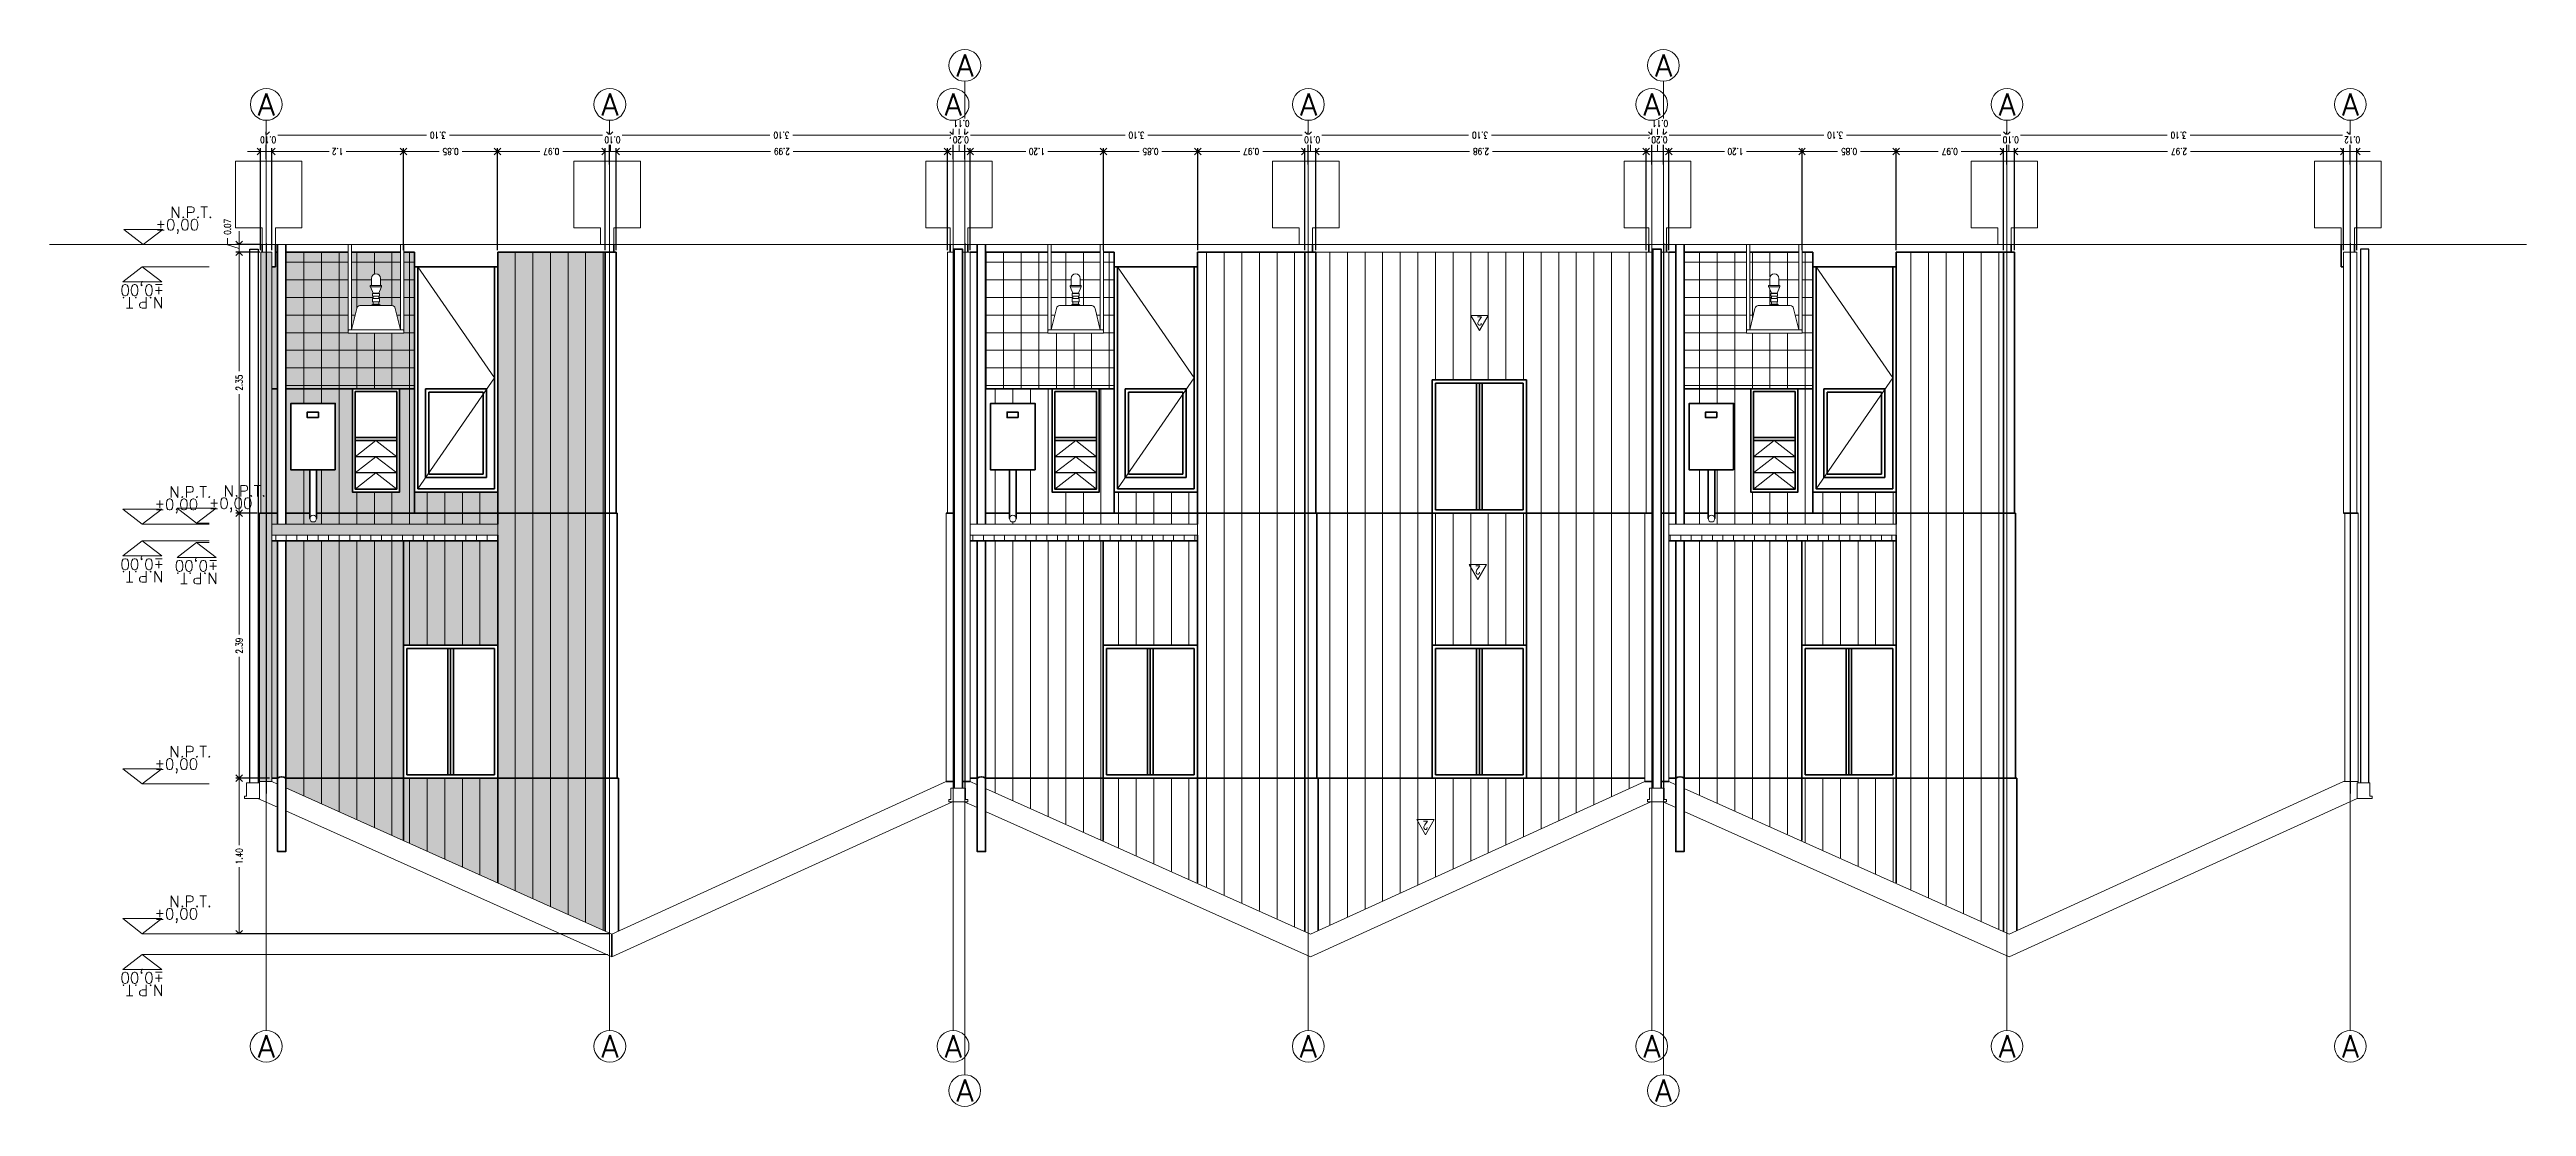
# Model space of a CAD drawing. Header units: metres. Extents: x -2 to 612, y -64 to 156.
# Drawn here: x 379.93 to 402.27, y -32.53 to -23.01 of the extents above; entities that cross this region are included whole.
import ezdxf
from ezdxf.enums import TextEntityAlignment as Align

# ---------------------------------------------------------------- set-up
doc = ezdxf.new("R2010")
doc.units = ezdxf.units.M
doc.header["$LTSCALE"] = 5
doc.header["$MEASUREMENT"] = 0
doc.linetypes.add('HIDDEN', pattern=[0.375, 0.25, -0.125])
doc.layers.get('0').update_dxf_attribs({"color": 30})
doc.layers.get('DEFPOINTS').update_dxf_attribs({"color": 210})
doc.layers.add('_AUX', color=210, linetype='Continuous', lineweight=18, plot=False)
for name, color, linetype, lineweight in [('A-ANNO-DIMS', 3, 'Continuous', 18), ('A-ANNO-SYMB', 3, 'Continuous', 18), ('A-ANNO-TEXT', 3, 'Continuous', 18), ('A-ELEV-IDEN', 3, 'Continuous', 18), ('A-ELEV-MBE1', 7, 'Continuous', 35), ('A-ELEV-MBE2', 4, 'Continuous', 25), ('A-ELEV-PATT', 8, 'Continuous', 18), ('A-FLOR-PATT', 8, 'Continuous', 18), ('A-FURN', 8, 'Continuous', 18)]:
    doc.layers.add(name, color=color, linetype=linetype, lineweight=lineweight)
doc.styles.add('E-ROMANS', font='romans.shx', dxfattribs={"width": 0.8})
doc.dimstyles.new('E-0050_ARW_12', dxfattribs={"dimscale": 0.001, "dimtxt": 60, "dimasz": 60, "dimexe": 30, "dimexo": 20, "dimgap": 30, "dimtad": 0, "dimzin": 0, "dimdsep": 46, "dimtxsty": 'E-ROMANS', "dimblk": 'OPEN90', "dimcen": 30, "dimclrd": 256, "dimclre": 256, "dimclrt": 256, "dimadec": 0, "dimazin": 0, "dimtfac": 1, "dimtmove": 1, "dimatfit": 3, "dimldrblk": 'OPEN90', "dimfxl": 1, "dimtfill": 1, "dimtolj": 1, "dimtzin": 0, "dimlwd": -1, "dimarcsym": 0})
pattern_1 = [(90, (-75.60791, 0), (-0.15875, 5e-17), [])]
pattern_2 = [(270, (-75.60791, 0), (0.09525, -2e-17), [])]
pattern_3 = [(180, (-75.60791, 0), (-2e-17, -0.15875), []), (270, (-75.60791, 0), (0.15875, -3e-17), [])]
pattern_4 = [(90, (0, 0), (-0.15875, 5e-17), [])]
pattern_5 = [(180, (0, 0), (-2e-17, -0.15875), []), (270, (0, 0), (0.15875, -3e-17), [])]

msp = doc.modelspace()

# ---------------------------------------------------------------- texts
at = {"layer": 'A-ANNO-TEXT', "char_height": 0.075, "attachment_point": 5, "rotation": 180.000475, "style": 'E-ROMANS'}
for insert in [(392.82813, -25.45367), (392.81175, -27.69697), (392.3404, -29.99662)]:
    msp.add_mtext('\\pi-0.45,l0.45,t0.45;2', dxfattribs=dict(at, insert=insert))
at = {"layer": 'A-ANNO-TEXT', "style": 'E-ROMANS'}
for p in [(388.18639, -23.15042), (394.48543, -23.15042), (381.88735, -23.502), (384.98556, -23.502), (391.2846, -23.502), (397.58364, -23.50199), (400.67909, -23.502), (381.887, -31.98926), (384.98556, -31.98926), (388.081, -31.98928), (391.28304, -31.98927), (394.38004, -31.98928), (397.58364, -31.98926), (400.67909, -31.98927), (388.18605, -32.38788), (394.48509, -32.38788)]:
    msp.add_attdef('A', text='0.00', height=0.2, dxfattribs=at).set_placement(p, align=Align.MIDDLE_CENTER)
for tag, text, p in [('%%P0,00', '0.00', (381.086, -24.66591)), ('N.P.T.', 'N.', (381.20488, -27.07432)), ('%%P0,00', '0.00', (381.07671, -27.18591)), ('%%P0,00', '0.00', (381.07671, -29.52591)), ('N.P.T.', 'N.', (381.20488, -29.41432)), ('%%P0,00', '0.00', (381.07671, -30.87591)), ('N.P.T.', 'N.', (381.20488, -30.76432))]:
    msp.add_attdef(tag, text=text, height=0.1, dxfattribs=at).set_placement(p, align=Align.BOTTOM_CENTER)
for tag, text, p in [('%%P0,00', '0.00', (380.76955, -25.09552)), ('N.P.T.', 'N.', (380.76955, -25.20711)), ('%%P0,00', '0.00', (380.76955, -27.56552)), ('%%P0,00', '0.00', (381.2595, -27.58052)), ('N.P.T.', 'N.', (380.76955, -27.67711)), ('N.P.T.', 'N.', (381.2595, -27.69211)), ('%%P0,00', '0.00', (380.76955, -31.29247)), ('N.P.T.', 'N.', (380.76955, -31.40406))]:
    msp.add_attdef(tag, text=text, height=0.1, rotation=180, dxfattribs=at).set_placement(p, align=Align.BOTTOM_CENTER)

# ---------------------------------------------------------------- blocks, each defined once
blk = doc.blocks.new('_Open90')
at = {"color": 0, "linetype": 'ByBlock', "lineweight": -2}
for p, q in [((0, 0), (-1, 0)), ((-0.5, 0.5), (0, 0)), ((0, 0), (-0.5, -0.5))]:
    blk.add_line(p, q, dxfattribs=at)
blk = doc.blocks.new('*D867')
at = {"layer": 'A-ANNO-DIMS', "lineweight": -2, "transparency": 16777216}
for p, q in [((381.887, -23.994), (381.887, -23.749)), ((384.984, -24.044), (384.984, -23.749))]:
    blk.add_line(p, q, dxfattribs=at)
at = {"layer": 'A-ANNO-DIMS', "transparency": 16777216}
for p, q in [((381.947, -23.779), (383.332, -23.779)), ((384.924, -23.779), (383.539, -23.779))]:
    blk.add_line(p, q, dxfattribs=at)
at = {"layer": 'DEFPOINTS', "color": 0, "transparency": 16777216}
for p in [(384.984, -23.779), (381.887, -24.014), (384.984, -24.064)]:
    blk.add_point(p, dxfattribs=at)
at = {"layer": 'A-ANNO-DIMS', "transparency": 16777216, "xscale": 0.06, "yscale": 0.06, "zscale": 0.06, "rotation": 180}
blk.add_blockref('_Open90', (381.887, -23.779), dxfattribs=at)
at = {"layer": 'A-ANNO-DIMS', "transparency": 16777216, "xscale": 0.06, "yscale": 0.06, "zscale": 0.06}
blk.add_blockref('_Open90', (384.984, -23.779), dxfattribs=at)
at = {"layer": 'A-ANNO-DIMS', "transparency": 16777216, "insert": (383.436, -23.779), "char_height": 0.06, "attachment_point": 5, "rotation": 180, "style": 'E-ROMANS', "bg_fill": 3, "box_fill_scale": 1.25, "bg_fill_color": 256, "bg_fill_true_color": 13158600, "bg_fill_transparency": 0}
blk.add_mtext('\\A1;3.10', dxfattribs=at)
blk = doc.blocks.new('*D1448')
at = {"layer": 'A-ANNO-DIMS', "lineweight": -2, "transparency": 16777216}
for p, q in [((384.984, -24.044), (384.984, -23.749)), ((388.081, -23.994), (388.081, -23.749))]:
    blk.add_line(p, q, dxfattribs=at)
at = {"layer": 'A-ANNO-DIMS', "transparency": 16777216}
for p, q in [((385.044, -23.779), (386.429, -23.779)), ((388.021, -23.779), (386.636, -23.779))]:
    blk.add_line(p, q, dxfattribs=at)
at = {"layer": 'DEFPOINTS', "color": 0, "transparency": 16777216}
for p in [(388.081, -23.779), (384.984, -24.064), (388.081, -24.014)]:
    blk.add_point(p, dxfattribs=at)
at = {"layer": 'A-ANNO-DIMS', "transparency": 16777216, "xscale": 0.06, "yscale": 0.06, "zscale": 0.06, "rotation": 180}
blk.add_blockref('_Open90', (384.984, -23.779), dxfattribs=at)
at = {"layer": 'A-ANNO-DIMS', "transparency": 16777216, "xscale": 0.06, "yscale": 0.06, "zscale": 0.06}
blk.add_blockref('_Open90', (388.081, -23.779), dxfattribs=at)
at = {"layer": 'A-ANNO-DIMS', "transparency": 16777216, "insert": (386.533, -23.779), "char_height": 0.06, "attachment_point": 5, "rotation": 180, "style": 'E-ROMANS', "bg_fill": 3, "box_fill_scale": 1.25, "bg_fill_color": 256, "bg_fill_true_color": 13158600, "bg_fill_transparency": 0}
blk.add_mtext('\\A1;3.10', dxfattribs=at)
blk = doc.blocks.new('*D1449')
at = {"layer": 'A-ANNO-DIMS', "transparency": 16777216}
for p, q in [((388.021, -23.779), (387.961, -23.779)), ((388.134, -23.779), (388.134, -23.674)), ((388.134, -23.674), (388.194, -23.674)), ((388.246, -23.779), (388.306, -23.779))]:
    blk.add_line(p, q, dxfattribs=at)
at = {"layer": 'A-ANNO-DIMS', "lineweight": -2, "transparency": 16777216}
for p, q in [((388.081, -23.994), (388.081, -23.749)), ((388.186, -23.994), (388.186, -23.749))]:
    blk.add_line(p, q, dxfattribs=at)
at = {"layer": 'DEFPOINTS', "color": 0, "transparency": 16777216}
for p in [(388.081, -24.014), (388.186, -24.014)]:
    blk.add_point(p, dxfattribs=at)
at = {"layer": 'A-ANNO-DIMS', "transparency": 16777216, "insert": (388.157, -23.674), "char_height": 0.06, "attachment_point": 5, "rotation": 180, "style": 'E-ROMANS', "bg_fill": 3, "box_fill_scale": 1.25, "bg_fill_color": 256, "bg_fill_true_color": 13158600, "bg_fill_transparency": 0}
blk.add_mtext('\\A1;0.11', dxfattribs=at)
at = {"layer": 'A-ANNO-DIMS', "transparency": 16777216}
blk.add_line((388.081, -23.779), (388.186, -23.779), dxfattribs=at)
blk.add_line((388.081, -23.779), (388.186, -23.779), dxfattribs=at)
at = {"layer": 'DEFPOINTS', "color": 0, "transparency": 16777216}
blk.add_point((388.186, -23.779), dxfattribs=at)
at = {"layer": 'A-ANNO-DIMS', "transparency": 16777216, "xscale": 0.06, "yscale": 0.06, "zscale": 0.06}
blk.add_blockref('_Open90', (388.081, -23.779), dxfattribs=at)
at = {"layer": 'A-ANNO-DIMS', "transparency": 16777216, "xscale": 0.06, "yscale": 0.06, "zscale": 0.06, "rotation": 180}
blk.add_blockref('_Open90', (388.186, -23.779), dxfattribs=at)
blk = doc.blocks.new('*D1450')
at = {"layer": 'A-ANNO-DIMS', "lineweight": -2, "transparency": 16777216}
for p, q in [((388.186, -23.994), (388.186, -23.749)), ((391.283, -24.044), (391.283, -23.749))]:
    blk.add_line(p, q, dxfattribs=at)
at = {"layer": 'A-ANNO-DIMS', "transparency": 16777216}
for p, q in [((388.246, -23.779), (389.631, -23.779)), ((391.223, -23.779), (389.838, -23.779))]:
    blk.add_line(p, q, dxfattribs=at)
at = {"layer": 'DEFPOINTS', "color": 0, "transparency": 16777216}
for p in [(391.283, -23.779), (388.186, -24.014), (391.283, -24.064)]:
    blk.add_point(p, dxfattribs=at)
at = {"layer": 'A-ANNO-DIMS', "transparency": 16777216, "xscale": 0.06, "yscale": 0.06, "zscale": 0.06, "rotation": 180}
blk.add_blockref('_Open90', (388.186, -23.779), dxfattribs=at)
at = {"layer": 'A-ANNO-DIMS', "transparency": 16777216, "xscale": 0.06, "yscale": 0.06, "zscale": 0.06}
blk.add_blockref('_Open90', (391.283, -23.779), dxfattribs=at)
at = {"layer": 'A-ANNO-DIMS', "transparency": 16777216, "insert": (389.735, -23.779), "char_height": 0.06, "attachment_point": 5, "rotation": 180, "style": 'E-ROMANS', "bg_fill": 3, "box_fill_scale": 1.25, "bg_fill_color": 256, "bg_fill_true_color": 13158600, "bg_fill_transparency": 0}
blk.add_mtext('\\A1;3.10', dxfattribs=at)
blk = doc.blocks.new('*D868')
at = {"layer": 'A-ANNO-DIMS', "lineweight": -2, "transparency": 16777216}
for p, q in [((391.283, -24.044), (391.283, -23.749)), ((394.38, -24.044), (394.38, -23.749))]:
    blk.add_line(p, q, dxfattribs=at)
at = {"layer": 'A-ANNO-DIMS', "transparency": 16777216}
for p, q in [((391.343, -23.779), (392.728, -23.779)), ((394.32, -23.779), (392.935, -23.779))]:
    blk.add_line(p, q, dxfattribs=at)
at = {"layer": 'DEFPOINTS', "color": 0, "transparency": 16777216}
for p in [(394.38, -23.779), (391.283, -24.064), (394.38, -24.064)]:
    blk.add_point(p, dxfattribs=at)
at = {"layer": 'A-ANNO-DIMS', "transparency": 16777216, "xscale": 0.06, "yscale": 0.06, "zscale": 0.06, "rotation": 180}
blk.add_blockref('_Open90', (391.283, -23.779), dxfattribs=at)
at = {"layer": 'A-ANNO-DIMS', "transparency": 16777216, "xscale": 0.06, "yscale": 0.06, "zscale": 0.06}
blk.add_blockref('_Open90', (394.38, -23.779), dxfattribs=at)
at = {"layer": 'A-ANNO-DIMS', "transparency": 16777216, "insert": (392.832, -23.779), "char_height": 0.06, "attachment_point": 5, "rotation": 180, "style": 'E-ROMANS', "bg_fill": 3, "box_fill_scale": 1.25, "bg_fill_color": 256, "bg_fill_true_color": 13158600, "bg_fill_transparency": 0}
blk.add_mtext('\\A1;3.10', dxfattribs=at)
blk = doc.blocks.new('*D869')
at = {"layer": 'A-ANNO-DIMS', "transparency": 16777216}
for p, q in [((394.32, -23.779), (394.26, -23.779)), ((394.433, -23.779), (394.433, -23.674)), ((394.433, -23.674), (394.493, -23.674)), ((394.545, -23.779), (394.605, -23.779))]:
    blk.add_line(p, q, dxfattribs=at)
at = {"layer": 'A-ANNO-DIMS', "lineweight": -2, "transparency": 16777216}
for p, q in [((394.38, -24.044), (394.38, -23.749)), ((394.485, -24.044), (394.485, -23.749))]:
    blk.add_line(p, q, dxfattribs=at)
at = {"layer": 'DEFPOINTS', "color": 0, "transparency": 16777216}
for p in [(394.38, -24.064), (394.485, -24.064)]:
    blk.add_point(p, dxfattribs=at)
at = {"layer": 'A-ANNO-DIMS', "transparency": 16777216, "insert": (394.456, -23.674), "char_height": 0.06, "attachment_point": 5, "rotation": 180, "style": 'E-ROMANS', "bg_fill": 3, "box_fill_scale": 1.25, "bg_fill_color": 256, "bg_fill_true_color": 13158600, "bg_fill_transparency": 0}
blk.add_mtext('\\A1;0.11', dxfattribs=at)
at = {"layer": 'A-ANNO-DIMS', "transparency": 16777216}
blk.add_line((394.38, -23.779), (394.485, -23.779), dxfattribs=at)
blk.add_line((394.38, -23.779), (394.485, -23.779), dxfattribs=at)
at = {"layer": 'DEFPOINTS', "color": 0, "transparency": 16777216}
blk.add_point((394.485, -23.779), dxfattribs=at)
at = {"layer": 'A-ANNO-DIMS', "transparency": 16777216, "xscale": 0.06, "yscale": 0.06, "zscale": 0.06}
blk.add_blockref('_Open90', (394.38, -23.779), dxfattribs=at)
at = {"layer": 'A-ANNO-DIMS', "transparency": 16777216, "xscale": 0.06, "yscale": 0.06, "zscale": 0.06, "rotation": 180}
blk.add_blockref('_Open90', (394.485, -23.779), dxfattribs=at)
blk = doc.blocks.new('*D870')
at = {"layer": 'A-ANNO-DIMS', "lineweight": -2, "transparency": 16777216}
for p, q in [((394.485, -24.044), (394.485, -23.749)), ((397.582, -24.044), (397.582, -23.749))]:
    blk.add_line(p, q, dxfattribs=at)
at = {"layer": 'A-ANNO-DIMS', "transparency": 16777216}
for p, q in [((394.545, -23.779), (395.931, -23.779)), ((397.522, -23.779), (396.137, -23.779))]:
    blk.add_line(p, q, dxfattribs=at)
at = {"layer": 'DEFPOINTS', "color": 0, "transparency": 16777216}
for p in [(397.582, -23.779), (394.485, -24.064), (397.582, -24.064)]:
    blk.add_point(p, dxfattribs=at)
at = {"layer": 'A-ANNO-DIMS', "transparency": 16777216, "xscale": 0.06, "yscale": 0.06, "zscale": 0.06, "rotation": 180}
blk.add_blockref('_Open90', (394.485, -23.779), dxfattribs=at)
at = {"layer": 'A-ANNO-DIMS', "transparency": 16777216, "xscale": 0.06, "yscale": 0.06, "zscale": 0.06}
blk.add_blockref('_Open90', (397.582, -23.779), dxfattribs=at)
at = {"layer": 'A-ANNO-DIMS', "transparency": 16777216, "insert": (396.034, -23.779), "char_height": 0.06, "attachment_point": 5, "rotation": 180, "style": 'E-ROMANS', "bg_fill": 3, "box_fill_scale": 1.25, "bg_fill_color": 256, "bg_fill_true_color": 13158600, "bg_fill_transparency": 0}
blk.add_mtext('\\A1;3.10', dxfattribs=at)
blk = doc.blocks.new('*D871')
at = {"layer": 'A-ANNO-DIMS', "lineweight": -2, "transparency": 16777216}
for p, q in [((397.582, -24.044), (397.582, -23.749)), ((400.679, -24.044), (400.679, -23.749))]:
    blk.add_line(p, q, dxfattribs=at)
at = {"layer": 'A-ANNO-DIMS', "transparency": 16777216}
for p, q in [((397.642, -23.779), (399.027, -23.779)), ((400.619, -23.779), (399.234, -23.779))]:
    blk.add_line(p, q, dxfattribs=at)
at = {"layer": 'DEFPOINTS', "color": 0, "transparency": 16777216}
for p in [(400.679, -23.779), (397.582, -24.064), (400.679, -24.064)]:
    blk.add_point(p, dxfattribs=at)
at = {"layer": 'A-ANNO-DIMS', "transparency": 16777216, "xscale": 0.06, "yscale": 0.06, "zscale": 0.06, "rotation": 180}
blk.add_blockref('_Open90', (397.582, -23.779), dxfattribs=at)
at = {"layer": 'A-ANNO-DIMS', "transparency": 16777216, "xscale": 0.06, "yscale": 0.06, "zscale": 0.06}
blk.add_blockref('_Open90', (400.679, -23.779), dxfattribs=at)
at = {"layer": 'A-ANNO-DIMS', "transparency": 16777216, "insert": (399.131, -23.779), "char_height": 0.06, "attachment_point": 5, "rotation": 180, "style": 'E-ROMANS', "bg_fill": 3, "box_fill_scale": 1.25, "bg_fill_color": 256, "bg_fill_true_color": 13158600, "bg_fill_transparency": 0}
blk.add_mtext('\\A1;3.10', dxfattribs=at)
blk = doc.blocks.new('*D1451')
at = {"layer": 'A-ANNO-DIMS', "lineweight": -2, "transparency": 16777216}
for p, q in [((381.837, -24.814), (381.837, -23.895)), ((381.937, -24.814), (381.937, -23.895))]:
    blk.add_line(p, q, dxfattribs=at)
at = {"layer": 'A-ANNO-DIMS', "transparency": 16777216}
for p, q in [((381.887, -23.925), (381.887, -23.82)), ((381.887, -23.82), (381.947, -23.82)), ((381.777, -23.925), (381.717, -23.925)), ((381.997, -23.925), (382.057, -23.925))]:
    blk.add_line(p, q, dxfattribs=at)
at = {"layer": 'DEFPOINTS', "color": 0, "transparency": 16777216}
for p in [(381.837, -24.834), (381.937, -24.834)]:
    blk.add_point(p, dxfattribs=at)
at = {"layer": 'A-ANNO-DIMS', "transparency": 16777216, "insert": (381.904, -23.82), "char_height": 0.06, "attachment_point": 5, "rotation": 180, "style": 'E-ROMANS', "bg_fill": 3, "box_fill_scale": 1.25, "bg_fill_color": 256, "bg_fill_true_color": 13158600, "bg_fill_transparency": 0}
blk.add_mtext('\\A1;0.10', dxfattribs=at)
at = {"layer": 'A-ANNO-DIMS', "transparency": 16777216}
blk.add_line((381.837, -23.925), (381.937, -23.925), dxfattribs=at)
blk.add_line((381.837, -23.925), (381.937, -23.925), dxfattribs=at)
at = {"layer": 'DEFPOINTS', "color": 0, "transparency": 16777216}
blk.add_point((381.937, -23.925), dxfattribs=at)
at = {"layer": 'A-ANNO-DIMS', "transparency": 16777216, "xscale": 0.06, "yscale": 0.06, "zscale": 0.06}
blk.add_blockref('_Open90', (381.837, -23.925), dxfattribs=at)
at = {"layer": 'A-ANNO-DIMS', "transparency": 16777216, "xscale": 0.06, "yscale": 0.06, "zscale": 0.06, "rotation": 180}
blk.add_blockref('_Open90', (381.937, -23.925), dxfattribs=at)
blk = doc.blocks.new('*D1452')
at = {"layer": 'A-ANNO-DIMS', "lineweight": -2, "transparency": 16777216}
for p, q in [((381.937, -24.814), (381.937, -23.895)), ((383.125, -24.814), (383.125, -23.895))]:
    blk.add_line(p, q, dxfattribs=at)
at = {"layer": 'A-ANNO-DIMS', "transparency": 16777216}
for p, q in [((381.997, -23.925), (382.454, -23.925)), ((383.065, -23.925), (382.607, -23.925))]:
    blk.add_line(p, q, dxfattribs=at)
at = {"layer": 'DEFPOINTS', "color": 0, "transparency": 16777216}
for p in [(383.125, -23.925), (381.937, -24.834), (383.125, -24.834)]:
    blk.add_point(p, dxfattribs=at)
at = {"layer": 'A-ANNO-DIMS', "transparency": 16777216, "xscale": 0.06, "yscale": 0.06, "zscale": 0.06, "rotation": 180}
blk.add_blockref('_Open90', (381.937, -23.925), dxfattribs=at)
at = {"layer": 'A-ANNO-DIMS', "transparency": 16777216, "xscale": 0.06, "yscale": 0.06, "zscale": 0.06}
blk.add_blockref('_Open90', (383.125, -23.925), dxfattribs=at)
at = {"layer": 'A-ANNO-DIMS', "transparency": 16777216, "insert": (382.531, -23.925), "char_height": 0.06, "attachment_point": 5, "rotation": 180, "style": 'E-ROMANS', "bg_fill": 3, "box_fill_scale": 1.25, "bg_fill_color": 256, "bg_fill_true_color": 13158600, "bg_fill_transparency": 0}
blk.add_mtext('\\A1;1.2', dxfattribs=at)
blk = doc.blocks.new('*D1453')
at = {"layer": 'A-ANNO-DIMS', "lineweight": -2, "transparency": 16777216}
for p, q in [((383.125, -24.814), (383.125, -23.895)), ((383.974, -24.814), (383.974, -23.895))]:
    blk.add_line(p, q, dxfattribs=at)
at = {"layer": 'A-ANNO-DIMS', "transparency": 16777216}
for p, q in [((383.185, -23.925), (383.446, -23.925)), ((383.914, -23.925), (383.653, -23.925))]:
    blk.add_line(p, q, dxfattribs=at)
at = {"layer": 'DEFPOINTS', "color": 0, "transparency": 16777216}
for p in [(383.974, -23.925), (383.125, -24.834), (383.974, -24.834)]:
    blk.add_point(p, dxfattribs=at)
at = {"layer": 'A-ANNO-DIMS', "transparency": 16777216, "xscale": 0.06, "yscale": 0.06, "zscale": 0.06, "rotation": 180}
blk.add_blockref('_Open90', (383.125, -23.925), dxfattribs=at)
at = {"layer": 'A-ANNO-DIMS', "transparency": 16777216, "xscale": 0.06, "yscale": 0.06, "zscale": 0.06}
blk.add_blockref('_Open90', (383.974, -23.925), dxfattribs=at)
at = {"layer": 'A-ANNO-DIMS', "transparency": 16777216, "insert": (383.55, -23.925), "char_height": 0.06, "attachment_point": 5, "rotation": 180, "style": 'E-ROMANS', "bg_fill": 3, "box_fill_scale": 1.25, "bg_fill_color": 256, "bg_fill_true_color": 13158600, "bg_fill_transparency": 0}
blk.add_mtext('\\A1;0.85', dxfattribs=at)
blk = doc.blocks.new('*D1547')
at = {"layer": 'A-ANNO-DIMS', "lineweight": -2, "transparency": 16777216}
for p, q in [((383.974, -24.814), (383.974, -23.895)), ((384.942, -24.814), (384.942, -23.895))]:
    blk.add_line(p, q, dxfattribs=at)
at = {"layer": 'A-ANNO-DIMS', "transparency": 16777216}
for p, q in [((384.034, -23.925), (384.355, -23.925)), ((384.882, -23.925), (384.562, -23.925))]:
    blk.add_line(p, q, dxfattribs=at)
at = {"layer": 'DEFPOINTS', "color": 0, "transparency": 16777216}
for p in [(384.942, -23.925), (383.974, -24.834), (384.942, -24.834)]:
    blk.add_point(p, dxfattribs=at)
at = {"layer": 'A-ANNO-DIMS', "transparency": 16777216, "xscale": 0.06, "yscale": 0.06, "zscale": 0.06, "rotation": 180}
blk.add_blockref('_Open90', (383.974, -23.925), dxfattribs=at)
at = {"layer": 'A-ANNO-DIMS', "transparency": 16777216, "xscale": 0.06, "yscale": 0.06, "zscale": 0.06}
blk.add_blockref('_Open90', (384.942, -23.925), dxfattribs=at)
at = {"layer": 'A-ANNO-DIMS', "transparency": 16777216, "insert": (384.458, -23.925), "char_height": 0.06, "attachment_point": 5, "rotation": 180, "style": 'E-ROMANS', "bg_fill": 3, "box_fill_scale": 1.25, "bg_fill_color": 256, "bg_fill_true_color": 13158600, "bg_fill_transparency": 0}
blk.add_mtext('\\A1;0.97', dxfattribs=at)
blk = doc.blocks.new('*D1548')
at = {"layer": 'A-ANNO-DIMS', "lineweight": -2, "transparency": 16777216}
for p, q in [((384.942, -24.814), (384.942, -23.895)), ((385.042, -24.814), (385.042, -23.895))]:
    blk.add_line(p, q, dxfattribs=at)
at = {"layer": 'A-ANNO-DIMS', "transparency": 16777216}
for p, q in [((384.992, -23.925), (384.992, -23.82)), ((384.992, -23.82), (385.052, -23.82)), ((384.882, -23.925), (384.822, -23.925)), ((385.102, -23.925), (385.162, -23.925))]:
    blk.add_line(p, q, dxfattribs=at)
at = {"layer": 'DEFPOINTS', "color": 0, "transparency": 16777216}
for p in [(384.942, -24.834), (385.042, -24.834)]:
    blk.add_point(p, dxfattribs=at)
at = {"layer": 'A-ANNO-DIMS', "transparency": 16777216, "insert": (385.009, -23.82), "char_height": 0.06, "attachment_point": 5, "rotation": 180, "style": 'E-ROMANS', "bg_fill": 3, "box_fill_scale": 1.25, "bg_fill_color": 256, "bg_fill_true_color": 13158600, "bg_fill_transparency": 0}
blk.add_mtext('\\A1;0.10', dxfattribs=at)
at = {"layer": 'A-ANNO-DIMS', "transparency": 16777216}
blk.add_line((384.942, -23.925), (385.042, -23.925), dxfattribs=at)
blk.add_line((384.942, -23.925), (385.042, -23.925), dxfattribs=at)
at = {"layer": 'DEFPOINTS', "color": 0, "transparency": 16777216}
blk.add_point((385.042, -23.925), dxfattribs=at)
at = {"layer": 'A-ANNO-DIMS', "transparency": 16777216, "xscale": 0.06, "yscale": 0.06, "zscale": 0.06}
blk.add_blockref('_Open90', (384.942, -23.925), dxfattribs=at)
at = {"layer": 'A-ANNO-DIMS', "transparency": 16777216, "xscale": 0.06, "yscale": 0.06, "zscale": 0.06, "rotation": 180}
blk.add_blockref('_Open90', (385.042, -23.925), dxfattribs=at)
blk = doc.blocks.new('*D1549')
at = {"layer": 'A-ANNO-DIMS', "lineweight": -2, "transparency": 16777216}
for p, q in [((385.042, -24.814), (385.042, -23.895)), ((388.031, -24.814), (388.031, -23.895))]:
    blk.add_line(p, q, dxfattribs=at)
at = {"layer": 'A-ANNO-DIMS', "transparency": 16777216}
for p, q in [((385.102, -23.925), (386.435, -23.925)), ((387.971, -23.925), (386.639, -23.925))]:
    blk.add_line(p, q, dxfattribs=at)
at = {"layer": 'DEFPOINTS', "color": 0, "transparency": 16777216}
for p in [(388.031, -23.925), (385.042, -24.834), (388.031, -24.834)]:
    blk.add_point(p, dxfattribs=at)
at = {"layer": 'A-ANNO-DIMS', "transparency": 16777216, "xscale": 0.06, "yscale": 0.06, "zscale": 0.06, "rotation": 180}
blk.add_blockref('_Open90', (385.042, -23.925), dxfattribs=at)
at = {"layer": 'A-ANNO-DIMS', "transparency": 16777216, "xscale": 0.06, "yscale": 0.06, "zscale": 0.06}
blk.add_blockref('_Open90', (388.031, -23.925), dxfattribs=at)
at = {"layer": 'A-ANNO-DIMS', "transparency": 16777216, "insert": (386.537, -23.925), "char_height": 0.06, "attachment_point": 5, "rotation": 180, "style": 'E-ROMANS', "bg_fill": 3, "box_fill_scale": 1.25, "bg_fill_color": 256, "bg_fill_true_color": 13158600, "bg_fill_transparency": 0}
blk.add_mtext('\\A1;2.99', dxfattribs=at)
blk = doc.blocks.new('*D1550')
at = {"layer": 'A-ANNO-DIMS', "lineweight": -2, "transparency": 16777216}
for p, q in [((388.031, -24.814), (388.031, -23.895)), ((388.236, -24.814), (388.236, -23.895))]:
    blk.add_line(p, q, dxfattribs=at)
at = {"layer": 'A-ANNO-DIMS', "transparency": 16777216}
for p, q in [((388.134, -23.925), (388.134, -23.82)), ((388.134, -23.82), (388.194, -23.82)), ((388.091, -23.925), (388.176, -23.925))]:
    blk.add_line(p, q, dxfattribs=at)
at = {"layer": 'DEFPOINTS', "color": 0, "transparency": 16777216}
for p in [(388.031, -24.834), (388.236, -24.834)]:
    blk.add_point(p, dxfattribs=at)
at = {"layer": 'A-ANNO-DIMS', "transparency": 16777216, "insert": (388.15, -23.82), "char_height": 0.06, "attachment_point": 5, "rotation": 180, "style": 'E-ROMANS', "bg_fill": 3, "box_fill_scale": 1.25, "bg_fill_color": 256, "bg_fill_true_color": 13158600, "bg_fill_transparency": 0}
blk.add_mtext('\\A1;0.20', dxfattribs=at)
at = {"layer": 'DEFPOINTS', "color": 0, "transparency": 16777216}
blk.add_point((388.236, -23.925), dxfattribs=at)
at = {"layer": 'A-ANNO-DIMS', "transparency": 16777216, "xscale": 0.06, "yscale": 0.06, "zscale": 0.06, "rotation": 180}
blk.add_blockref('_Open90', (388.031, -23.925), dxfattribs=at)
at = {"layer": 'A-ANNO-DIMS', "transparency": 16777216, "xscale": 0.06, "yscale": 0.06, "zscale": 0.06}
blk.add_blockref('_Open90', (388.236, -23.925), dxfattribs=at)
blk = doc.blocks.new('*D911')
at = {"layer": 'A-ANNO-DIMS', "lineweight": -2, "transparency": 16777216}
for p, q in [((388.236, -24.814), (388.236, -23.895)), ((389.436, -24.814), (389.436, -23.895))]:
    blk.add_line(p, q, dxfattribs=at)
at = {"layer": 'A-ANNO-DIMS', "transparency": 16777216}
for p, q in [((388.296, -23.925), (388.736, -23.925)), ((389.376, -23.925), (388.935, -23.925))]:
    blk.add_line(p, q, dxfattribs=at)
at = {"layer": 'DEFPOINTS', "color": 0, "transparency": 16777216}
for p in [(389.436, -23.925), (388.236, -24.834), (389.436, -24.834)]:
    blk.add_point(p, dxfattribs=at)
at = {"layer": 'A-ANNO-DIMS', "transparency": 16777216, "xscale": 0.06, "yscale": 0.06, "zscale": 0.06, "rotation": 180}
blk.add_blockref('_Open90', (388.236, -23.925), dxfattribs=at)
at = {"layer": 'A-ANNO-DIMS', "transparency": 16777216, "xscale": 0.06, "yscale": 0.06, "zscale": 0.06}
blk.add_blockref('_Open90', (389.436, -23.925), dxfattribs=at)
at = {"layer": 'A-ANNO-DIMS', "transparency": 16777216, "insert": (388.836, -23.925), "char_height": 0.06, "attachment_point": 5, "rotation": 180, "style": 'E-ROMANS', "bg_fill": 3, "box_fill_scale": 1.25, "bg_fill_color": 256, "bg_fill_true_color": 13158600, "bg_fill_transparency": 0}
blk.add_mtext('\\A1;1.20', dxfattribs=at)
blk = doc.blocks.new('*D912')
at = {"layer": 'A-ANNO-DIMS', "lineweight": -2, "transparency": 16777216}
for p, q in [((389.436, -24.814), (389.436, -23.895)), ((390.286, -24.814), (390.286, -23.895))]:
    blk.add_line(p, q, dxfattribs=at)
at = {"layer": 'A-ANNO-DIMS', "transparency": 16777216}
for p, q in [((389.496, -23.925), (389.757, -23.925)), ((390.226, -23.925), (389.964, -23.925))]:
    blk.add_line(p, q, dxfattribs=at)
at = {"layer": 'DEFPOINTS', "color": 0, "transparency": 16777216}
for p in [(390.286, -23.925), (389.436, -24.834), (390.286, -24.834)]:
    blk.add_point(p, dxfattribs=at)
at = {"layer": 'A-ANNO-DIMS', "transparency": 16777216, "xscale": 0.06, "yscale": 0.06, "zscale": 0.06, "rotation": 180}
blk.add_blockref('_Open90', (389.436, -23.925), dxfattribs=at)
at = {"layer": 'A-ANNO-DIMS', "transparency": 16777216, "xscale": 0.06, "yscale": 0.06, "zscale": 0.06}
blk.add_blockref('_Open90', (390.286, -23.925), dxfattribs=at)
at = {"layer": 'A-ANNO-DIMS', "transparency": 16777216, "insert": (389.861, -23.925), "char_height": 0.06, "attachment_point": 5, "rotation": 180, "style": 'E-ROMANS', "bg_fill": 3, "box_fill_scale": 1.25, "bg_fill_color": 256, "bg_fill_true_color": 13158600, "bg_fill_transparency": 0}
blk.add_mtext('\\A1;0.85', dxfattribs=at)
blk = doc.blocks.new('*D913')
at = {"layer": 'A-ANNO-DIMS', "lineweight": -2, "transparency": 16777216}
for p, q in [((390.286, -24.814), (390.286, -23.895)), ((391.252, -24.814), (391.252, -23.895))]:
    blk.add_line(p, q, dxfattribs=at)
at = {"layer": 'A-ANNO-DIMS', "transparency": 16777216}
for p, q in [((390.346, -23.925), (390.665, -23.925)), ((391.192, -23.925), (390.872, -23.925))]:
    blk.add_line(p, q, dxfattribs=at)
at = {"layer": 'DEFPOINTS', "color": 0, "transparency": 16777216}
for p in [(391.252, -23.925), (390.286, -24.834), (391.252, -24.834)]:
    blk.add_point(p, dxfattribs=at)
at = {"layer": 'A-ANNO-DIMS', "transparency": 16777216, "xscale": 0.06, "yscale": 0.06, "zscale": 0.06, "rotation": 180}
blk.add_blockref('_Open90', (390.286, -23.925), dxfattribs=at)
at = {"layer": 'A-ANNO-DIMS', "transparency": 16777216, "xscale": 0.06, "yscale": 0.06, "zscale": 0.06}
blk.add_blockref('_Open90', (391.252, -23.925), dxfattribs=at)
at = {"layer": 'A-ANNO-DIMS', "transparency": 16777216, "insert": (390.769, -23.925), "char_height": 0.06, "attachment_point": 5, "rotation": 180, "style": 'E-ROMANS', "bg_fill": 3, "box_fill_scale": 1.25, "bg_fill_color": 256, "bg_fill_true_color": 13158600, "bg_fill_transparency": 0}
blk.add_mtext('\\A1;0.97', dxfattribs=at)
blk = doc.blocks.new('*D914')
at = {"layer": 'A-ANNO-DIMS', "lineweight": -2, "transparency": 16777216}
for p, q in [((391.252, -24.814), (391.252, -23.895)), ((391.352, -24.814), (391.352, -23.895))]:
    blk.add_line(p, q, dxfattribs=at)
at = {"layer": 'A-ANNO-DIMS', "transparency": 16777216}
for p, q in [((391.302, -23.925), (391.302, -23.82)), ((391.302, -23.82), (391.362, -23.82)), ((391.192, -23.925), (391.132, -23.925)), ((391.412, -23.925), (391.472, -23.925))]:
    blk.add_line(p, q, dxfattribs=at)
at = {"layer": 'DEFPOINTS', "color": 0, "transparency": 16777216}
for p in [(391.252, -24.834), (391.352, -24.834)]:
    blk.add_point(p, dxfattribs=at)
at = {"layer": 'A-ANNO-DIMS', "transparency": 16777216, "insert": (391.318, -23.82), "char_height": 0.06, "attachment_point": 5, "rotation": 180, "style": 'E-ROMANS', "bg_fill": 3, "box_fill_scale": 1.25, "bg_fill_color": 256, "bg_fill_true_color": 13158600, "bg_fill_transparency": 0}
blk.add_mtext('\\A1;0.10', dxfattribs=at)
at = {"layer": 'A-ANNO-DIMS', "transparency": 16777216}
blk.add_line((391.252, -23.925), (391.352, -23.925), dxfattribs=at)
blk.add_line((391.252, -23.925), (391.352, -23.925), dxfattribs=at)
at = {"layer": 'DEFPOINTS', "color": 0, "transparency": 16777216}
blk.add_point((391.352, -23.925), dxfattribs=at)
at = {"layer": 'A-ANNO-DIMS', "transparency": 16777216, "xscale": 0.06, "yscale": 0.06, "zscale": 0.06}
blk.add_blockref('_Open90', (391.252, -23.925), dxfattribs=at)
at = {"layer": 'A-ANNO-DIMS', "transparency": 16777216, "xscale": 0.06, "yscale": 0.06, "zscale": 0.06, "rotation": 180}
blk.add_blockref('_Open90', (391.352, -23.925), dxfattribs=at)
blk = doc.blocks.new('*D1551')
at = {"layer": 'A-ANNO-DIMS', "lineweight": -2, "transparency": 16777216}
for p, q in [((391.352, -24.814), (391.352, -23.895)), ((394.331, -24.814), (394.331, -23.895))]:
    blk.add_line(p, q, dxfattribs=at)
at = {"layer": 'A-ANNO-DIMS', "transparency": 16777216}
for p, q in [((391.412, -23.925), (392.738, -23.925)), ((394.271, -23.925), (392.944, -23.925))]:
    blk.add_line(p, q, dxfattribs=at)
at = {"layer": 'DEFPOINTS', "color": 0, "transparency": 16777216}
for p in [(394.331, -23.925), (391.352, -24.834), (394.331, -24.834)]:
    blk.add_point(p, dxfattribs=at)
at = {"layer": 'A-ANNO-DIMS', "transparency": 16777216, "xscale": 0.06, "yscale": 0.06, "zscale": 0.06, "rotation": 180}
blk.add_blockref('_Open90', (391.352, -23.925), dxfattribs=at)
at = {"layer": 'A-ANNO-DIMS', "transparency": 16777216, "xscale": 0.06, "yscale": 0.06, "zscale": 0.06}
blk.add_blockref('_Open90', (394.331, -23.925), dxfattribs=at)
at = {"layer": 'A-ANNO-DIMS', "transparency": 16777216, "insert": (392.841, -23.925), "char_height": 0.06, "attachment_point": 5, "rotation": 180, "style": 'E-ROMANS', "bg_fill": 3, "box_fill_scale": 1.25, "bg_fill_color": 256, "bg_fill_true_color": 13158600, "bg_fill_transparency": 0}
blk.add_mtext('\\A1;2.98', dxfattribs=at)
blk = doc.blocks.new('*D1552')
at = {"layer": 'A-ANNO-DIMS', "lineweight": -2, "transparency": 16777216}
for p, q in [((394.331, -24.814), (394.331, -23.895)), ((394.535, -24.814), (394.535, -23.895))]:
    blk.add_line(p, q, dxfattribs=at)
at = {"layer": 'A-ANNO-DIMS', "transparency": 16777216}
for p, q in [((394.433, -23.925), (394.433, -23.82)), ((394.433, -23.82), (394.493, -23.82)), ((394.391, -23.925), (394.475, -23.925))]:
    blk.add_line(p, q, dxfattribs=at)
at = {"layer": 'DEFPOINTS', "color": 0, "transparency": 16777216}
for p in [(394.331, -24.834), (394.535, -24.834)]:
    blk.add_point(p, dxfattribs=at)
at = {"layer": 'A-ANNO-DIMS', "transparency": 16777216, "insert": (394.449, -23.82), "char_height": 0.06, "attachment_point": 5, "rotation": 180, "style": 'E-ROMANS', "bg_fill": 3, "box_fill_scale": 1.25, "bg_fill_color": 256, "bg_fill_true_color": 13158600, "bg_fill_transparency": 0}
blk.add_mtext('\\A1;0.20', dxfattribs=at)
at = {"layer": 'DEFPOINTS', "color": 0, "transparency": 16777216}
blk.add_point((394.535, -23.925), dxfattribs=at)
at = {"layer": 'A-ANNO-DIMS', "transparency": 16777216, "xscale": 0.06, "yscale": 0.06, "zscale": 0.06, "rotation": 180}
blk.add_blockref('_Open90', (394.331, -23.925), dxfattribs=at)
at = {"layer": 'A-ANNO-DIMS', "transparency": 16777216, "xscale": 0.06, "yscale": 0.06, "zscale": 0.06}
blk.add_blockref('_Open90', (394.535, -23.925), dxfattribs=at)
blk = doc.blocks.new('*D915')
at = {"layer": 'A-ANNO-DIMS', "lineweight": -2, "transparency": 16777216}
for p, q in [((394.535, -24.814), (394.535, -23.895)), ((395.735, -24.814), (395.735, -23.895))]:
    blk.add_line(p, q, dxfattribs=at)
at = {"layer": 'A-ANNO-DIMS', "transparency": 16777216}
for p, q in [((394.595, -23.925), (395.035, -23.925)), ((395.675, -23.925), (395.234, -23.925))]:
    blk.add_line(p, q, dxfattribs=at)
at = {"layer": 'DEFPOINTS', "color": 0, "transparency": 16777216}
for p in [(395.735, -23.925), (394.535, -24.834), (395.735, -24.834)]:
    blk.add_point(p, dxfattribs=at)
at = {"layer": 'A-ANNO-DIMS', "transparency": 16777216, "xscale": 0.06, "yscale": 0.06, "zscale": 0.06, "rotation": 180}
blk.add_blockref('_Open90', (394.535, -23.925), dxfattribs=at)
at = {"layer": 'A-ANNO-DIMS', "transparency": 16777216, "xscale": 0.06, "yscale": 0.06, "zscale": 0.06}
blk.add_blockref('_Open90', (395.735, -23.925), dxfattribs=at)
at = {"layer": 'A-ANNO-DIMS', "transparency": 16777216, "insert": (395.135, -23.925), "char_height": 0.06, "attachment_point": 5, "rotation": 180, "style": 'E-ROMANS', "bg_fill": 3, "box_fill_scale": 1.25, "bg_fill_color": 256, "bg_fill_true_color": 13158600, "bg_fill_transparency": 0}
blk.add_mtext('\\A1;1.20', dxfattribs=at)
blk = doc.blocks.new('*D916')
at = {"layer": 'A-ANNO-DIMS', "lineweight": -2, "transparency": 16777216}
for p, q in [((395.735, -24.814), (395.735, -23.895)), ((396.585, -24.814), (396.585, -23.895))]:
    blk.add_line(p, q, dxfattribs=at)
at = {"layer": 'A-ANNO-DIMS', "transparency": 16777216}
for p, q in [((395.795, -23.925), (396.056, -23.925)), ((396.525, -23.925), (396.263, -23.925))]:
    blk.add_line(p, q, dxfattribs=at)
at = {"layer": 'DEFPOINTS', "color": 0, "transparency": 16777216}
for p in [(396.585, -23.925), (395.735, -24.834), (396.585, -24.834)]:
    blk.add_point(p, dxfattribs=at)
at = {"layer": 'A-ANNO-DIMS', "transparency": 16777216, "xscale": 0.06, "yscale": 0.06, "zscale": 0.06, "rotation": 180}
blk.add_blockref('_Open90', (395.735, -23.925), dxfattribs=at)
at = {"layer": 'A-ANNO-DIMS', "transparency": 16777216, "xscale": 0.06, "yscale": 0.06, "zscale": 0.06}
blk.add_blockref('_Open90', (396.585, -23.925), dxfattribs=at)
at = {"layer": 'A-ANNO-DIMS', "transparency": 16777216, "insert": (396.16, -23.925), "char_height": 0.06, "attachment_point": 5, "rotation": 180, "style": 'E-ROMANS', "bg_fill": 3, "box_fill_scale": 1.25, "bg_fill_color": 256, "bg_fill_true_color": 13158600, "bg_fill_transparency": 0}
blk.add_mtext('\\A1;0.85', dxfattribs=at)
blk = doc.blocks.new('*D917')
at = {"layer": 'A-ANNO-DIMS', "lineweight": -2, "transparency": 16777216}
for p, q in [((396.585, -24.814), (396.585, -23.895)), ((397.551, -24.814), (397.551, -23.895))]:
    blk.add_line(p, q, dxfattribs=at)
at = {"layer": 'A-ANNO-DIMS', "transparency": 16777216}
for p, q in [((396.645, -23.925), (396.964, -23.925)), ((397.491, -23.925), (397.171, -23.925))]:
    blk.add_line(p, q, dxfattribs=at)
at = {"layer": 'DEFPOINTS', "color": 0, "transparency": 16777216}
for p in [(397.551, -23.925), (396.585, -24.834), (397.551, -24.834)]:
    blk.add_point(p, dxfattribs=at)
at = {"layer": 'A-ANNO-DIMS', "transparency": 16777216, "xscale": 0.06, "yscale": 0.06, "zscale": 0.06, "rotation": 180}
blk.add_blockref('_Open90', (396.585, -23.925), dxfattribs=at)
at = {"layer": 'A-ANNO-DIMS', "transparency": 16777216, "xscale": 0.06, "yscale": 0.06, "zscale": 0.06}
blk.add_blockref('_Open90', (397.551, -23.925), dxfattribs=at)
at = {"layer": 'A-ANNO-DIMS', "transparency": 16777216, "insert": (397.068, -23.925), "char_height": 0.06, "attachment_point": 5, "rotation": 180, "style": 'E-ROMANS', "bg_fill": 3, "box_fill_scale": 1.25, "bg_fill_color": 256, "bg_fill_true_color": 13158600, "bg_fill_transparency": 0}
blk.add_mtext('\\A1;0.97', dxfattribs=at)
blk = doc.blocks.new('*D918')
at = {"layer": 'A-ANNO-DIMS', "lineweight": -2, "transparency": 16777216}
for p, q in [((397.551, -24.814), (397.551, -23.895)), ((397.651, -24.814), (397.651, -23.895))]:
    blk.add_line(p, q, dxfattribs=at)
at = {"layer": 'A-ANNO-DIMS', "transparency": 16777216}
for p, q in [((397.601, -23.925), (397.601, -23.82)), ((397.601, -23.82), (397.661, -23.82)), ((397.491, -23.925), (397.431, -23.925)), ((397.711, -23.925), (397.771, -23.925))]:
    blk.add_line(p, q, dxfattribs=at)
at = {"layer": 'DEFPOINTS', "color": 0, "transparency": 16777216}
for p in [(397.551, -24.834), (397.651, -24.834)]:
    blk.add_point(p, dxfattribs=at)
at = {"layer": 'A-ANNO-DIMS', "transparency": 16777216, "insert": (397.617, -23.82), "char_height": 0.06, "attachment_point": 5, "rotation": 180, "style": 'E-ROMANS', "bg_fill": 3, "box_fill_scale": 1.25, "bg_fill_color": 256, "bg_fill_true_color": 13158600, "bg_fill_transparency": 0}
blk.add_mtext('\\A1;0.10', dxfattribs=at)
at = {"layer": 'A-ANNO-DIMS', "transparency": 16777216}
blk.add_line((397.551, -23.925), (397.651, -23.925), dxfattribs=at)
blk.add_line((397.551, -23.925), (397.651, -23.925), dxfattribs=at)
at = {"layer": 'DEFPOINTS', "color": 0, "transparency": 16777216}
blk.add_point((397.651, -23.925), dxfattribs=at)
at = {"layer": 'A-ANNO-DIMS', "transparency": 16777216, "xscale": 0.06, "yscale": 0.06, "zscale": 0.06}
blk.add_blockref('_Open90', (397.551, -23.925), dxfattribs=at)
at = {"layer": 'A-ANNO-DIMS', "transparency": 16777216, "xscale": 0.06, "yscale": 0.06, "zscale": 0.06, "rotation": 180}
blk.add_blockref('_Open90', (397.651, -23.925), dxfattribs=at)
blk = doc.blocks.new('*D1553')
at = {"layer": 'A-ANNO-DIMS', "lineweight": -2, "transparency": 16777216}
for p, q in [((397.651, -24.814), (397.651, -23.895)), ((400.619, -24.814), (400.619, -23.895))]:
    blk.add_line(p, q, dxfattribs=at)
at = {"layer": 'A-ANNO-DIMS', "transparency": 16777216}
for p, q in [((397.711, -23.925), (399.031, -23.925)), ((400.559, -23.925), (399.238, -23.925))]:
    blk.add_line(p, q, dxfattribs=at)
at = {"layer": 'DEFPOINTS', "color": 0, "transparency": 16777216}
for p in [(400.619, -23.925), (397.651, -24.834), (400.619, -24.834)]:
    blk.add_point(p, dxfattribs=at)
at = {"layer": 'A-ANNO-DIMS', "transparency": 16777216, "xscale": 0.06, "yscale": 0.06, "zscale": 0.06, "rotation": 180}
blk.add_blockref('_Open90', (397.651, -23.925), dxfattribs=at)
at = {"layer": 'A-ANNO-DIMS', "transparency": 16777216, "xscale": 0.06, "yscale": 0.06, "zscale": 0.06}
blk.add_blockref('_Open90', (400.619, -23.925), dxfattribs=at)
at = {"layer": 'A-ANNO-DIMS', "transparency": 16777216, "insert": (399.135, -23.925), "char_height": 0.06, "attachment_point": 5, "rotation": 180, "style": 'E-ROMANS', "bg_fill": 3, "box_fill_scale": 1.25, "bg_fill_color": 256, "bg_fill_true_color": 13158600, "bg_fill_transparency": 0}
blk.add_mtext('\\A1;2.97', dxfattribs=at)
blk = doc.blocks.new('*D1554')
at = {"layer": 'A-ANNO-DIMS', "lineweight": -2, "transparency": 16777216}
for p, q in [((400.619, -24.814), (400.619, -23.895)), ((400.739, -24.814), (400.739, -23.895))]:
    blk.add_line(p, q, dxfattribs=at)
at = {"layer": 'A-ANNO-DIMS', "transparency": 16777216}
for p, q in [((400.679, -23.925), (400.679, -23.82)), ((400.679, -23.82), (400.739, -23.82)), ((400.559, -23.925), (400.499, -23.925)), ((400.799, -23.925), (400.859, -23.925))]:
    blk.add_line(p, q, dxfattribs=at)
at = {"layer": 'DEFPOINTS', "color": 0, "transparency": 16777216}
for p in [(400.619, -24.834), (400.739, -24.834)]:
    blk.add_point(p, dxfattribs=at)
at = {"layer": 'A-ANNO-DIMS', "transparency": 16777216, "insert": (400.696, -23.82), "char_height": 0.06, "attachment_point": 5, "rotation": 180, "style": 'E-ROMANS', "bg_fill": 3, "box_fill_scale": 1.25, "bg_fill_color": 256, "bg_fill_true_color": 13158600, "bg_fill_transparency": 0}
blk.add_mtext('\\A1;0.12', dxfattribs=at)
at = {"layer": 'A-ANNO-DIMS', "transparency": 16777216}
blk.add_line((400.619, -23.925), (400.739, -23.925), dxfattribs=at)
blk.add_line((400.619, -23.925), (400.739, -23.925), dxfattribs=at)
at = {"layer": 'DEFPOINTS', "color": 0, "transparency": 16777216}
blk.add_point((400.739, -23.925), dxfattribs=at)
at = {"layer": 'A-ANNO-DIMS', "transparency": 16777216, "xscale": 0.06, "yscale": 0.06, "zscale": 0.06}
blk.add_blockref('_Open90', (400.619, -23.925), dxfattribs=at)
at = {"layer": 'A-ANNO-DIMS', "transparency": 16777216, "xscale": 0.06, "yscale": 0.06, "zscale": 0.06, "rotation": 180}
blk.add_blockref('_Open90', (400.739, -23.925), dxfattribs=at)
blk = doc.blocks.new('*D1555')
at = {"layer": 'A-ANNO-DIMS', "transparency": 16777216}
for p, q in [((381.539, -24.768), (381.539, -24.708)), ((381.644, -24.799), (381.539, -24.768)), ((381.644, -24.704), (381.644, -24.644)), ((381.644, -24.894), (381.644, -24.954))]:
    blk.add_line(p, q, dxfattribs=at)
at = {"layer": 'A-ANNO-DIMS', "lineweight": -2, "transparency": 16777216}
for p, q in [((381.83, -24.764), (381.614, -24.764)), ((381.83, -24.834), (381.614, -24.834))]:
    blk.add_line(p, q, dxfattribs=at)
at = {"layer": 'DEFPOINTS', "color": 0, "transparency": 16777216}
for p in [(381.85, -24.764), (381.644, -24.834), (381.85, -24.834)]:
    blk.add_point(p, dxfattribs=at)
at = {"layer": 'A-ANNO-DIMS', "transparency": 16777216, "xscale": 0.06, "yscale": 0.06, "zscale": 0.06, "rotation": 90}
blk.add_blockref('_Open90', (381.644, -24.834), dxfattribs=at)
at = {"layer": 'A-ANNO-DIMS', "transparency": 16777216, "insert": (381.539, -24.605), "char_height": 0.06, "attachment_point": 5, "rotation": 90, "style": 'E-ROMANS', "bg_fill": 3, "box_fill_scale": 1.25, "bg_fill_color": 256, "bg_fill_true_color": 13158600, "bg_fill_transparency": 0}
blk.add_mtext('\\A1;0.07', dxfattribs=at)
at = {"layer": 'A-ANNO-DIMS', "transparency": 16777216}
blk.add_line((381.644, -24.764), (381.644, -24.834), dxfattribs=at)
blk.add_line((381.644, -24.764), (381.644, -24.834), dxfattribs=at)
at = {"layer": 'A-ANNO-DIMS', "transparency": 16777216, "xscale": 0.06, "yscale": 0.06, "zscale": 0.06, "rotation": 270}
blk.add_blockref('_Open90', (381.644, -24.764), dxfattribs=at)
blk = doc.blocks.new('*D1556')
at = {"layer": 'A-ANNO-DIMS', "lineweight": -2, "transparency": 16777216}
for p, q in [((381.83, -24.834), (381.614, -24.834)), ((381.805, -27.184), (381.614, -27.184))]:
    blk.add_line(p, q, dxfattribs=at)
at = {"layer": 'A-ANNO-DIMS', "transparency": 16777216}
for p, q in [((381.644, -24.894), (381.644, -25.906)), ((381.644, -27.124), (381.644, -26.112))]:
    blk.add_line(p, q, dxfattribs=at)
at = {"layer": 'DEFPOINTS', "color": 0, "transparency": 16777216}
for p in [(381.85, -24.834), (381.644, -27.184), (381.825, -27.184)]:
    blk.add_point(p, dxfattribs=at)
at = {"layer": 'A-ANNO-DIMS', "transparency": 16777216, "xscale": 0.06, "yscale": 0.06, "zscale": 0.06}
for p, rotation in [((381.644, -24.834), 90), ((381.644, -27.184), 270)]:
    blk.add_blockref('_Open90', p, dxfattribs=dict(at, rotation=rotation))
at = {"layer": 'A-ANNO-DIMS', "transparency": 16777216, "insert": (381.644, -26.009), "char_height": 0.06, "attachment_point": 5, "rotation": 90, "style": 'E-ROMANS', "bg_fill": 3, "box_fill_scale": 1.25, "bg_fill_color": 256, "bg_fill_true_color": 13158600, "bg_fill_transparency": 0}
blk.add_mtext('\\A1;2.35', dxfattribs=at)
blk = doc.blocks.new('*D1557')
at = {"layer": 'A-ANNO-DIMS', "lineweight": -2, "transparency": 16777216}
for p, q in [((381.805, -27.184), (381.614, -27.184)), ((381.917, -29.574), (381.614, -29.574))]:
    blk.add_line(p, q, dxfattribs=at)
at = {"layer": 'A-ANNO-DIMS', "transparency": 16777216}
for p, q in [((381.644, -27.244), (381.644, -28.277)), ((381.644, -29.514), (381.644, -28.481))]:
    blk.add_line(p, q, dxfattribs=at)
at = {"layer": 'DEFPOINTS', "color": 0, "transparency": 16777216}
for p in [(381.825, -27.184), (381.644, -29.574), (381.937, -29.574)]:
    blk.add_point(p, dxfattribs=at)
at = {"layer": 'A-ANNO-DIMS', "transparency": 16777216, "xscale": 0.06, "yscale": 0.06, "zscale": 0.06}
for p, rotation in [((381.644, -27.184), 90), ((381.644, -29.574), 270)]:
    blk.add_blockref('_Open90', p, dxfattribs=dict(at, rotation=rotation))
at = {"layer": 'A-ANNO-DIMS', "transparency": 16777216, "insert": (381.644, -28.379), "char_height": 0.06, "attachment_point": 5, "rotation": 90, "style": 'E-ROMANS', "bg_fill": 3, "box_fill_scale": 1.25, "bg_fill_color": 256, "bg_fill_true_color": 13158600, "bg_fill_transparency": 0}
blk.add_mtext('\\A1;2.39', dxfattribs=at)
blk = doc.blocks.new('*D1558')
at = {"layer": 'A-ANNO-DIMS', "lineweight": -2, "transparency": 16777216}
for p, q in [((381.917, -29.574), (381.614, -29.574)), ((384.984, -30.977), (381.614, -30.977))]:
    blk.add_line(p, q, dxfattribs=at)
at = {"layer": 'A-ANNO-DIMS', "transparency": 16777216}
for p, q in [((381.644, -29.634), (381.644, -30.176)), ((381.644, -30.917), (381.644, -30.375))]:
    blk.add_line(p, q, dxfattribs=at)
at = {"layer": 'DEFPOINTS', "color": 0, "transparency": 16777216}
for p in [(381.937, -29.574), (381.644, -30.977), (385.004, -30.977)]:
    blk.add_point(p, dxfattribs=at)
at = {"layer": 'A-ANNO-DIMS', "transparency": 16777216, "xscale": 0.06, "yscale": 0.06, "zscale": 0.06}
for p, rotation in [((381.644, -29.574), 90), ((381.644, -30.977), 270)]:
    blk.add_blockref('_Open90', p, dxfattribs=dict(at, rotation=rotation))
at = {"layer": 'A-ANNO-DIMS', "transparency": 16777216, "insert": (381.644, -30.276), "char_height": 0.06, "attachment_point": 5, "rotation": 90, "style": 'E-ROMANS', "bg_fill": 3, "box_fill_scale": 1.25, "bg_fill_color": 256, "bg_fill_true_color": 13158600, "bg_fill_transparency": 0}
blk.add_mtext('\\A1;1.40', dxfattribs=at)

# ---------------------------------------------------------------- hatches: boundary and pattern name
at = {"layer": 'A-ELEV-PATT'}
h = msp.add_hatch(color=252, dxfattribs=at)
h.paths.add_polyline_path([(381.82549, -29.60439), (381.9365, -29.60439), (381.9365, -27.18432), (381.82549, -27.18432)])
h.paths.add_polyline_path([(381.83749, -27.18432), (381.9365, -27.18432), (381.9365, -24.83432), (381.83749, -24.83432)])
h = msp.add_hatch(color=256, dxfattribs=at)
h.paths.add_polyline_path([(381.9365, -27.18432), (381.98898, -27.18432), (381.98898, -26.06432), (381.9365, -26.06432)])
h.paths.add_polyline_path([(381.9365, -26.06432), (381.98898, -26.06432), (381.98898, -24.83432), (381.9695, -24.83432), (381.9695, -24.96432), (381.9365, -24.96432)])
h = msp.add_hatch(color=256, dxfattribs=at)
h.paths.add_polyline_path([(383.9745, -26.99432), (383.9745, -27.18432), (384.9425, -27.18432), (384.9425, -24.83432), (383.9745, -24.83432), (383.9745, -25.98432)])
h.paths.add_polyline_path([(383.9745, -29.57432), (384.9425, -29.57432), (384.9425, -27.18432), (383.9745, -27.18432)])
h.paths.add_polyline_path([(383.9745, -30.51647), (384.9425, -30.94968), (384.9425, -29.57432), (383.9745, -29.57432)])
h.paths.add_polyline_path([(383.1245, -30.13606), (383.9745, -30.51647), (383.9745, -29.57432), (383.1245, -29.57432)])
h.paths.add_polyline_path([(383.1245, -30.13606), (383.1245, -29.57432), (382.06398, -29.57432), (382.06398, -29.66144)])
h.paths.add_polyline_path([(382.06398, -29.57432), (383.1245, -29.57432), (383.1245, -27.43432), (382.06398, -27.43432)])
h.paths.add_polyline_path([(383.1245, -28.37432), (383.9745, -28.37432), (383.9745, -27.43432), (383.1245, -27.43432)])
h.paths.add_polyline_path([(381.9365, -29.57432), (381.98898, -29.57432), (381.98898, -27.43432), (381.9365, -27.43432)])
h = msp.add_hatch(dxfattribs=at)
h.set_pattern_fill('LINE', color=256, scale=0.05, angle=270, style=0)
h.set_pattern_definition(pattern_1)
h.paths.add_polyline_path([(383.9745, -26.99432), (383.9745, -27.18432), (384.9425, -27.18432), (384.9425, -24.83432), (383.9745, -24.83432), (383.9745, -25.98432)])
h.paths.add_polyline_path([(383.9745, -29.57432), (384.9425, -29.57432), (384.9425, -27.18432), (383.9745, -27.18432)])
h.paths.add_polyline_path([(383.9745, -30.51647), (384.9425, -30.94968), (384.9425, -29.57432), (383.9745, -29.57432)])
h.paths.add_polyline_path([(383.1245, -30.13606), (383.9745, -30.51647), (383.9745, -29.57432), (383.1245, -29.57432)])
h.paths.add_polyline_path([(383.1245, -30.13606), (383.1245, -29.57432), (382.06398, -29.57432), (382.06398, -29.66144)])
h.paths.add_polyline_path([(382.06398, -29.57432), (383.1245, -29.57432), (383.1245, -27.43432), (382.06398, -27.43432)])
h.paths.add_polyline_path([(383.1245, -28.37432), (383.9745, -28.37432), (383.9745, -27.43432), (383.1245, -27.43432)])
h.paths.add_polyline_path([(381.9365, -29.57432), (381.98898, -29.57432), (381.98898, -27.43432), (381.9365, -27.43432)])
for color, points in [(256, [(383.22449, -26.06432), (382.06398, -26.06432), (382.06398, -24.83432), (382.627, -24.83432), (382.627, -25.56432), (383.127, -25.56432), (383.127, -24.83432), (383.22449, -24.83432)]), (256, [(382.657, -25.53432), (382.70282, -25.33939, -0.36662936), (382.73241, -25.31432), (382.8394, -25.31432), (382.8394, -25.30862), (382.8448, -25.30862), (382.84776, -25.30172), (382.8518, -25.30172), (382.8518, -25.28206), (382.84624, -25.28206), (382.84624, -25.25166), (382.8518, -25.25166), (382.8518, -25.22858), (382.84624, -25.22858), (382.84624, -25.20434), (382.8518, -25.20434), (382.8518, -25.20245), (382.8294, -25.15099), (382.8294, -25.14622), (382.82584, -25.14622), (382.82584, -25.13429), (382.83585, -25.13429), (382.83585, -25.06908, -1), (382.91774, -25.06908), (382.91774, -25.13429), (382.92775, -25.13429), (382.92775, -25.14622), (382.9242, -25.14622), (382.9242, -25.15099), (382.9018, -25.20245), (382.9018, -25.20434), (382.90735, -25.20434), (382.90735, -25.22858), (382.9018, -25.22858), (382.9018, -25.25166), (382.90735, -25.25166), (382.90735, -25.28206), (382.9018, -25.28206), (382.9018, -25.30172), (382.90583, -25.30172), (382.90879, -25.30862), (382.9142, -25.30862), (382.9142, -25.31432), (383.02159, -25.31432, -0.36662936), (383.05118, -25.33939), (383.097, -25.53432), (383.097, -24.83432), (382.657, -24.83432)]), (252, [(381.9365, -27.38432), (383.9745, -27.38432), (383.9745, -27.28432), (381.9365, -27.28432)])]:
    msp.add_hatch(color=color, dxfattribs=at).paths.add_polyline_path(points)
h = msp.add_hatch(dxfattribs=at)
h.set_pattern_fill('NET', color=256, scale=0.05, style=0)
h.set_pattern_definition(pattern_3)
h.paths.add_polyline_path([(382.657, -25.53432), (382.70282, -25.33939, -0.36662936), (382.73241, -25.31432), (382.8394, -25.31432), (382.8394, -25.30862), (382.8448, -25.30862), (382.84776, -25.30172), (382.8518, -25.30172), (382.8518, -25.28206), (382.84624, -25.28206), (382.84624, -25.25166), (382.8518, -25.25166), (382.8518, -25.22858), (382.84624, -25.22858), (382.84624, -25.20434), (382.8518, -25.20434), (382.8518, -25.20245), (382.8294, -25.15099), (382.8294, -25.14622), (382.82584, -25.14622), (382.82584, -25.13429), (382.83585, -25.13429), (382.83585, -25.06908, -1), (382.91774, -25.06908), (382.91774, -25.13429), (382.92775, -25.13429), (382.92775, -25.14622), (382.9242, -25.14622), (382.9242, -25.15099), (382.9018, -25.20245), (382.9018, -25.20434), (382.90735, -25.20434), (382.90735, -25.22858), (382.9018, -25.22858), (382.9018, -25.25166), (382.90735, -25.25166), (382.90735, -25.28206), (382.9018, -25.28206), (382.9018, -25.30172), (382.90583, -25.30172), (382.90879, -25.30862), (382.9142, -25.30862), (382.9142, -25.31432), (383.02159, -25.31432, -0.36662936), (383.05118, -25.33939), (383.097, -25.53432), (383.097, -24.83432), (382.657, -24.83432)])
h = msp.add_hatch(dxfattribs=at)
h.set_pattern_fill('LINE', color=256, scale=0.05, angle=270, style=0)
h.set_pattern_definition(pattern_4)
h.paths.add_polyline_path([(391.37154, -30.94589), (394.31853, -29.60416), (394.31853, -29.57432), (391.37154, -29.57432)])
h.paths.add_polyline_path([(391.36154, -29.57432), (391.37154, -29.57432), (391.37154, -29.57432), (392.4013, -29.57432), (392.4013, -27.18432), (391.36154, -27.18432)])
h.paths.add_polyline_path([(393.2513, -29.57432), (394.31853, -29.57432), (394.31853, -27.18432), (393.2513, -27.18432)])
h.paths.add_polyline_path([(392.4013, -28.37432), (393.2513, -28.37432), (393.2513, -27.18432), (392.4013, -27.18432)])
h.paths.add_polyline_path([(393.2513, -27.18432), (394.31853, -27.18432), (394.33052, -27.18432), (394.33052, -24.83432), (391.35154, -24.83432), (391.35154, -27.18432), (391.36154, -27.18432), (392.4013, -27.18432), (392.4013, -25.98432), (393.2513, -25.98432)])
h = msp.add_hatch(color=256, dxfattribs=at)
h.paths.add_polyline_path([(382.34031, -27.18432), (383.22449, -27.18432), (383.22449, -26.99432), (383.22449, -26.06432), (383.0895, -26.06432), (383.0895, -26.99432), (382.6645, -26.99432), (382.6645, -26.06432), (382.06398, -26.06432), (382.06398, -27.18432), (382.28031, -27.18432), (382.28031, -26.79549), (382.11031, -26.79549), (382.11031, -26.19549), (382.51031, -26.19549), (382.51031, -26.79549), (382.34031, -26.79549)])
h.paths.add_polyline_path([(383.22449, -27.18432), (383.9745, -27.18432), (383.9745, -26.99432), (383.22449, -26.99432)])
h = msp.add_hatch(dxfattribs=at)
h.set_pattern_fill('LINE', color=256, scale=0.05, angle=270, style=0)
h.set_pattern_definition(pattern_1)
h.paths.add_polyline_path([(382.34031, -27.18432), (383.22449, -27.18432), (383.22449, -26.99432), (383.22449, -26.06432), (383.0895, -26.06432), (383.0895, -26.99432), (382.6645, -26.99432), (382.6645, -26.06432), (382.06398, -26.06432), (382.06398, -27.18432), (382.28031, -27.18432), (382.28031, -26.79549), (382.11031, -26.79549), (382.11031, -26.19549), (382.51031, -26.19549), (382.51031, -26.79549), (382.34031, -26.79549)])
h.paths.add_polyline_path([(383.22449, -27.18432), (383.9745, -27.18432), (383.9745, -26.99432), (383.22449, -26.99432)])
h = msp.add_hatch(dxfattribs=at)
h.set_pattern_fill('LINE', color=256, scale=0.05, angle=270, style=0)
h.set_pattern_definition(pattern_4)
h.paths.add_polyline_path([(388.64936, -27.18432), (389.53353, -27.18432), (389.53353, -26.99432), (389.53353, -26.06432), (389.39854, -26.06432), (389.39854, -26.99432), (388.97354, -26.99432), (388.97354, -26.06432), (388.37302, -26.06432), (388.37302, -27.18432), (388.58936, -27.18432), (388.58936, -26.79549), (388.41936, -26.79549), (388.41936, -26.19549), (388.81936, -26.19549), (388.81936, -26.79549), (388.64936, -26.79549)])
h.paths.add_polyline_path([(389.53353, -27.18432), (390.28354, -27.18432), (390.28354, -26.99432), (389.53353, -26.99432)])
h = msp.add_hatch(dxfattribs=at)
h.set_pattern_fill('LINE', color=256, scale=0.05, angle=270, style=0)
h.set_pattern_definition(pattern_4)
h.paths.add_polyline_path([(394.94843, -27.18432), (395.8326, -27.18432), (395.8326, -26.99432), (395.8326, -26.06432), (395.69761, -26.06432), (395.69761, -26.99432), (395.27261, -26.99432), (395.27261, -26.06432), (394.67209, -26.06432), (394.67209, -27.18432), (394.88843, -27.18432), (394.88843, -26.79549), (394.71843, -26.79549), (394.71843, -26.19549), (395.11843, -26.19549), (395.11843, -26.79549), (394.94843, -26.79549)])
h.paths.add_polyline_path([(395.8326, -27.18432), (396.58261, -27.18432), (396.58261, -26.99432), (395.8326, -26.99432)])
h = msp.add_hatch(color=256, dxfattribs=at)
h.paths.add_polyline_path([(382.34031, -27.23432, -1), (382.28031, -27.23432), (382.28031, -27.18432), (382.06398, -27.18432), (382.06398, -27.28432), (383.9745, -27.28432), (383.9745, -27.18432), (382.34031, -27.18432)])
h.paths.add_polyline_path([(381.9365, -27.28432), (381.98898, -27.28432), (381.98898, -27.18432), (381.9365, -27.18432)])
h = msp.add_hatch(dxfattribs=at)
h.set_pattern_fill('LINE', color=256, scale=0.05, angle=270, style=0)
h.set_pattern_definition(pattern_1)
h.paths.add_polyline_path([(382.34031, -27.23432, -1), (382.28031, -27.23432), (382.28031, -27.18432), (382.06398, -27.18432), (382.06398, -27.28432), (383.9745, -27.28432), (383.9745, -27.18432), (382.34031, -27.18432)])
h.paths.add_polyline_path([(381.9365, -27.28432), (381.98898, -27.28432), (381.98898, -27.18432), (381.9365, -27.18432)])
h = msp.add_hatch(dxfattribs=at)
h.set_pattern_fill('LINE', color=256, scale=0.05, angle=270, style=0)
h.set_pattern_definition(pattern_4)
h.paths.add_polyline_path([(388.64936, -27.23432, -1), (388.58936, -27.23432), (388.58936, -27.18432), (388.37302, -27.18432), (388.37302, -27.28432), (390.28354, -27.28432), (390.28354, -27.18432), (388.64936, -27.18432)])
h.paths.add_polyline_path([(388.24555, -27.28432), (388.29802, -27.28432), (388.29802, -27.18432), (388.24555, -27.18432)])
h = msp.add_hatch(dxfattribs=at)
h.set_pattern_fill('LINE', color=256, scale=0.05, angle=270, style=0)
h.set_pattern_definition(pattern_4)
h.paths.add_polyline_path([(394.94843, -27.23432, -1), (394.88843, -27.23432), (394.88843, -27.18432), (394.67209, -27.18432), (394.67209, -27.28432), (396.58261, -27.28432), (396.58261, -27.18432), (394.94843, -27.18432)])
h.paths.add_polyline_path([(394.54462, -27.28432), (394.59709, -27.28432), (394.59709, -27.18432), (394.54462, -27.18432)])
h = msp.add_hatch(dxfattribs=at)
h.set_pattern_fill('LINE', color=256, scale=0.03, angle=90, style=0)
h.set_pattern_definition(pattern_2)
h.paths.add_polyline_path([(381.9365, -27.43432), (383.9745, -27.43432), (383.9745, -27.38432), (381.9365, -27.38432)])
h = msp.add_hatch(dxfattribs=at)
h.set_pattern_fill('LINE', color=256, scale=0.03, angle=90, style=0)
h.set_pattern_definition(pattern_2)
h.paths.add_polyline_path([(388.23555, -27.43432), (390.28354, -27.43432), (390.28354, -27.38432), (388.23555, -27.38432)])
h = msp.add_hatch(dxfattribs=at)
h.set_pattern_fill('LINE', color=256, scale=0.03, angle=90, style=0)
h.set_pattern_definition(pattern_2)
h.paths.add_polyline_path([(394.53462, -27.43432), (396.58261, -27.43432), (396.58261, -27.38432), (394.53462, -27.38432)])

# ---------------------------------------------------------------- linework, layer by layer
at = {"layer": '_AUX'}
for points in [[(381.89011, -29.71069), (381.89011, -24.75326)], [(388.18915, -29.71069), (388.18915, -24.75326)], [(394.48819, -29.71069), (394.48819, -24.75326)], [(400.68014, -29.71069), (400.68014, -24.75326)]]:
    msp.add_lwpolyline(points, dxfattribs=at)
at = {"layer": 'A-ANNO-SYMB'}
for p, q in [((388.18605, -23.29345), (388.18605, -32.24485)), ((394.48533, -23.29345), (394.48509, -32.24485)), ((384.984, -31.84625), (384.984, -23.64502)), ((388.081, -23.64504), (388.081, -31.84625)), ((391.28304, -31.84625), (391.28304, -23.64502)), ((394.38004, -23.64504), (394.38004, -31.84625)), ((397.58208, -31.84624), (397.58208, -23.64501)), ((400.67909, -23.64503), (400.67909, -31.84624)), ((402.26722, -24.76432), (379.93351, -24.76432)), ((380.77884, -24.76432), (381.84953, -24.76432)), ((381.84953, -24.76432), (385.02148, -24.76432)), ((381.83749, -27.18432), (381.83749, -24.83432)), ((381.83749, -24.83432), (381.9365, -24.83432)), ((381.9365, -29.60439), (381.9365, -24.83432)), ((388.09005, -24.83432), (388.03145, -24.83432)), ((388.23555, -24.83432), (388.16505, -24.83432)), ((388.23555, -27.18432), (388.23555, -24.83432)), ((394.38912, -24.83432), (394.33052, -24.83432)), ((394.53462, -24.83432), (394.46412, -24.83432)), ((394.53462, -27.18432), (394.53462, -24.83432)), ((400.61859, -24.83432), (400.61859, -27.18432)), ((400.73872, -27.18432), (400.73872, -24.83432)), ((381.82549, -27.18432), (381.82549, -29.76068)), ((388.01946, -27.18432), (388.01946, -29.60439)), ((388.23555, -29.60439), (388.23555, -27.18432)), ((394.31853, -27.18432), (394.31853, -29.60439)), ((394.53462, -29.60439), (394.53462, -27.18432)), ((400.63061, -27.18432), (400.63061, -29.60439)), ((400.7506, -29.61472), (400.7506, -27.18432)), ((383.9745, -27.28432), (383.9745, -27.38432)), ((388.23555, -27.28432), (390.28354, -27.28432)), ((390.28354, -27.38432), (388.23555, -27.38432)), ((390.28354, -27.28432), (390.28354, -27.38432)), ((394.53462, -27.28432), (396.58261, -27.28432)), ((396.58261, -27.38432), (394.53462, -27.38432)), ((396.58261, -27.28432), (396.58261, -27.38432)), ((381.9365, -29.60439), (381.82549, -29.60439))]:
    msp.add_line(p, q, dxfattribs=at)
at = {"layer": 'A-ANNO-SYMB', "linetype": 'HIDDEN'}
for p, q in [((380.76955, -24.96432), (381.37352, -24.96432)), ((380.76955, -27.28432), (381.37352, -27.28432)), ((380.76955, -27.43432), (381.37352, -27.43432)), ((380.76955, -29.62432), (381.37352, -29.62432)), ((380.76955, -30.97432), (381.37352, -30.97432)), ((380.76955, -31.16127), (381.37352, -31.16127))]:
    msp.add_line(p, q, dxfattribs=at)
at = {"layer": 'A-ANNO-SYMB'}
for points in [[(380.6028, -24.62845), (380.95487, -24.62845)], [(380.6028, -24.62845), (380.77884, -24.76432), (380.95487, -24.62845)], [(380.59351, -25.10019), (380.76955, -24.96432), (380.94558, -25.10019)], [(388.03145, -24.83432), (388.03145, -27.18432)], [(394.33052, -24.83432), (394.33052, -27.18432)], [(400.73872, -24.83432), (400.61859, -24.83432)], [(380.59351, -25.10019), (380.94558, -25.10019)], [(380.59351, -27.14845), (380.94558, -27.14845)], [(380.59351, -27.14845), (380.76955, -27.28432), (380.94558, -27.14845)], [(381.08346, -27.13845), (381.43553, -27.13845)], [(381.08346, -27.13845), (381.2595, -27.27432), (381.43553, -27.13845)], [(380.59351, -27.57019), (380.76955, -27.43432), (380.94558, -27.57019)], [(381.08346, -27.58519), (381.2595, -27.44932), (381.43553, -27.58519)], [(380.59351, -27.57019), (380.94558, -27.57019)], [(381.08346, -27.58519), (381.43553, -27.58519)], [(380.59351, -29.48845), (380.94558, -29.48845)], [(380.59351, -29.48845), (380.76955, -29.62432), (380.94558, -29.48845)], [(381.69049, -29.75472), (381.69049, -29.73472), (381.70499, -29.73472), (381.71049, -29.73472), (381.71049, -29.61472), (381.82549, -29.61472)], [(381.9365, -29.60439), (381.98898, -29.62788)], [(382.06398, -29.66144), (385.00387, -30.97714)], [(388.01897, -29.60439), (385.00387, -30.97714)], [(388.23555, -29.60439), (388.29802, -29.63235)], [(388.37302, -29.66592), (391.30291, -30.97714)], [(394.31801, -29.60439), (391.30291, -30.97714)], [(394.53462, -29.60439), (394.59709, -29.63235)], [(394.67209, -29.66592), (397.60198, -30.97714)], [(400.61708, -29.60439), (397.60198, -30.97714)], [(400.61708, -29.60439), (400.7506, -29.60439)], [(400.87559, -29.75472), (400.87559, -29.73472), (400.85559, -29.73472), (400.85559, -29.61472), (400.74059, -29.61472), (400.7406, -29.75472)], [(381.69049, -29.75472), (381.82549, -29.75472)], [(381.81246, -29.75485), (381.98898, -29.83385)], [(382.06398, -29.86741), (385.00453, -31.18341)], [(388.07652, -29.78476), (385.00453, -31.18341)], [(388.18135, -29.78611), (388.29802, -29.83832)], [(388.37302, -29.87189), (391.30306, -31.18318)], [(394.37261, -29.78611), (391.3033, -31.18353)], [(394.48042, -29.78611), (394.59709, -29.83832)], [(394.67209, -29.87189), (397.60213, -31.18318)], [(400.7406, -29.75472), (397.60237, -31.18353)], [(400.87559, -29.75472), (400.7406, -29.75472)], [(380.59351, -30.83845), (380.94558, -30.83845)], [(380.59351, -30.83845), (380.76955, -30.97432), (380.94558, -30.83845)], [(380.59351, -31.29714), (380.76955, -31.16127), (380.94558, -31.29714)], [(380.59351, -31.29714), (380.94558, -31.29714)]]:
    msp.add_lwpolyline(points, dxfattribs=at)
at = {"layer": 'A-ANNO-SYMB', "linetype": 'HIDDEN'}
for points in [[(381.2595, -27.27432), (381.37352, -27.27432)], [(381.2595, -27.44932), (381.37352, -27.44932)]]:
    msp.add_lwpolyline(points, dxfattribs=at)
at = {"layer": 'A-ANNO-SYMB'}
for points in [[(388.04152, -29.78611), (388.21357, -29.78611), (388.21357, -29.76611), (388.19357, -29.76611), (388.19357, -29.66232), (388.06152, -29.66232), (388.06152, -29.76611), (388.04152, -29.76611)], [(394.34059, -29.78611), (394.51264, -29.78611), (394.51264, -29.76611), (394.49264, -29.76611), (394.49264, -29.66232), (394.36059, -29.66232), (394.36059, -29.76611), (394.34059, -29.76611)]]:
    msp.add_lwpolyline(points, close=True, dxfattribs=at)
for centre, radius in [((388.18639, -23.15042), 0.14303), ((394.48543, -23.15042), 0.14303), ((382.31031, -27.23432), 0.03), ((388.61936, -27.23432), 0.03), ((394.91843, -27.23432), 0.03), ((381.887, -31.98926), 0.14303), ((384.98556, -31.98926), 0.14303), ((388.081, -31.98928), 0.14303), ((391.28304, -31.98927), 0.14303), ((394.38004, -31.98928), 0.14303), ((397.58364, -31.98926), 0.14303), ((400.67909, -31.98927), 0.14303), ((388.18605, -32.38788), 0.14303), ((394.48509, -32.38788), 0.14303)]:
    msp.add_circle(centre, radius, dxfattribs=at)
at = {"layer": 'A-ANNO-TEXT'}
for points in [[(392.82813, -25.53942), (392.90657, -25.40356), (392.74969, -25.40356)], [(392.81175, -27.78272), (392.89019, -27.64686), (392.73331, -27.64686)], [(392.3404, -30.08237), (392.41884, -29.94651), (392.26196, -29.94651)]]:
    msp.add_lwpolyline(points, close=True, dxfattribs=at)
at = {"layer": 'A-ELEV-IDEN'}
for p, q in [((381.8495, -24.61432), (381.8495, -24.76432)), ((381.9695, -24.61432), (381.9695, -24.76432)), ((384.90148, -24.61432), (384.90148, -24.76432)), ((385.02148, -24.61432), (385.02148, -24.76432)), ((388.05352, -24.61432), (388.05352, -24.76432)), ((388.21352, -24.61432), (388.21352, -24.76432)), ((391.20053, -24.61432), (391.20053, -24.76432)), ((391.32053, -24.61432), (391.32053, -24.76432)), ((394.35259, -24.61432), (394.35259, -24.76432)), ((394.51259, -24.61432), (394.51259, -24.76432)), ((397.4996, -24.61432), (397.4996, -24.76432)), ((397.6196, -24.61432), (397.6196, -24.76432)), ((400.59661, -24.61432), (400.59661, -24.76432)), ((400.71661, -24.61432), (400.71661, -24.76432))]:
    msp.add_line(p, q, dxfattribs=at)
for points in [[(388.21352, -24.61432), (388.43352, -24.61432), (388.43352, -24.01432), (387.83352, -24.01432), (387.83352, -24.61432), (388.05352, -24.61432)], [(383.25449, -26.96432), (383.9445, -25.96432), (383.25449, -24.96432)], [(389.56353, -26.96432), (390.25354, -25.96432), (389.56353, -24.96432)], [(395.8626, -26.96432), (396.55261, -25.96432), (395.8626, -24.96432)], [(383.0645, -26.67599), (382.877, -26.52932), (382.6895, -26.67599)], [(389.37354, -26.67599), (389.18604, -26.52932), (388.99854, -26.67599)], [(395.67261, -26.67599), (395.48511, -26.52932), (395.29761, -26.67599)], [(383.0645, -26.82265), (382.877, -26.67599), (382.6895, -26.82265)], [(389.37354, -26.82265), (389.18604, -26.67599), (388.99854, -26.82265)], [(395.67261, -26.82265), (395.48511, -26.67599), (395.29761, -26.82265)], [(383.0645, -26.96932), (382.877, -26.82265), (382.6895, -26.96932)], [(389.37354, -26.96932), (389.18604, -26.82265), (388.99854, -26.96932)], [(395.67261, -26.96932), (395.48511, -26.82265), (395.29761, -26.96932)]]:
    msp.add_lwpolyline(points, dxfattribs=at)
at = {"layer": 'A-ELEV-MBE1'}
for p, q in [((381.8495, -24.76432), (381.8495, -24.83432)), ((388.05352, -24.83432), (388.05352, -24.76432)), ((388.21352, -24.76432), (388.21352, -24.83432)), ((394.35259, -24.83432), (394.35259, -24.76432)), ((394.51259, -24.76432), (394.51259, -24.83432)), ((381.9695, -24.83432), (381.98898, -24.83432)), ((382.06398, -24.83432), (382.627, -24.83432)), ((382.657, -24.83432), (383.097, -24.83432)), ((383.127, -24.83432), (383.22449, -24.83432)), ((383.9745, -24.96432), (383.22449, -24.96432)), ((383.9745, -25.98432), (383.9745, -24.83432)), ((383.9745, -24.83432), (385.0425, -24.83432)), ((384.9425, -24.83432), (384.9425, -27.18432)), ((385.0425, -27.18432), (385.0425, -24.83432)), ((390.28354, -24.96432), (389.53353, -24.96432)), ((391.25154, -24.83432), (391.25154, -27.18432)), ((391.35154, -27.18432), (391.35154, -24.83432)), ((396.58261, -24.96432), (395.8326, -24.96432)), ((397.55061, -24.83432), (397.55061, -27.18432)), ((397.65061, -27.18432), (397.65061, -24.83432)), ((382.06398, -26.06432), (383.22449, -26.06432)), ((383.32449, -26.06432), (383.8745, -26.06432)), ((383.32449, -26.86432), (383.32449, -26.06432)), ((383.35449, -26.09432), (383.35449, -26.83432)), ((383.35449, -26.09432), (383.8445, -26.09432)), ((383.8445, -26.83432), (383.8445, -26.09432)), ((383.8745, -26.86432), (383.8745, -26.06432)), ((388.37302, -26.06432), (389.53353, -26.06432)), ((389.63353, -26.06432), (390.18354, -26.06432)), ((389.63353, -26.86432), (389.63353, -26.06432)), ((389.66353, -26.09432), (389.66353, -26.83432)), ((389.66353, -26.09432), (390.15354, -26.09432)), ((390.15354, -26.83432), (390.15354, -26.09432)), ((390.18354, -26.86432), (390.18354, -26.06432)), ((392.4013, -25.98432), (393.2513, -25.98432)), ((392.4013, -25.98432), (392.4013, -29.57432)), ((392.4313, -26.01432), (393.2213, -26.01432)), ((392.4313, -26.01432), (392.4313, -27.15432)), ((392.8013, -27.15432), (392.8013, -26.01432)), ((392.8263, -27.15432), (392.8263, -26.01432)), ((392.8513, -27.15432), (392.8513, -26.01432)), ((393.2213, -26.01432), (393.2213, -27.15432)), ((393.2513, -25.98432), (393.2513, -29.57432)), ((394.67209, -26.06432), (395.8326, -26.06432)), ((395.9326, -26.06432), (396.48261, -26.06432)), ((395.9326, -26.86432), (395.9326, -26.06432)), ((395.9626, -26.09432), (395.9626, -26.83432)), ((395.9626, -26.09432), (396.45261, -26.09432)), ((396.45261, -26.83432), (396.45261, -26.09432)), ((396.48261, -26.86432), (396.48261, -26.06432)), ((383.22449, -26.99432), (383.22449, -27.18432)), ((383.32449, -26.86432), (383.8745, -26.86432)), ((383.35449, -26.83432), (383.8445, -26.83432)), ((383.9745, -26.99432), (383.9745, -27.18432)), ((389.53353, -26.99432), (389.53353, -27.18432)), ((389.63353, -26.86432), (390.18354, -26.86432)), ((389.66353, -26.83432), (390.15354, -26.83432)), ((390.28354, -26.99432), (390.28354, -27.18432)), ((395.8326, -26.99432), (395.8326, -27.18432)), ((395.9326, -26.86432), (396.48261, -26.86432)), ((395.9626, -26.83432), (396.45261, -26.83432)), ((396.58261, -26.99432), (396.58261, -27.18432)), ((381.82549, -27.18432), (381.98898, -27.18432)), ((382.06398, -27.18432), (382.28031, -27.18432)), ((382.34031, -27.18432), (383.9745, -27.18432)), ((383.9745, -27.18432), (385.0525, -27.18432)), ((383.9745, -27.28432), (383.9745, -27.18432)), ((384.9425, -27.18432), (384.9425, -30.94968)), ((385.0525, -29.57432), (385.0525, -27.18432)), ((388.09005, -27.18432), (388.01946, -27.18432)), ((388.37302, -27.18432), (388.58936, -27.18432)), ((388.64936, -27.18432), (390.28354, -27.18432)), ((390.28354, -27.18432), (391.36154, -27.18432)), ((390.28354, -27.28432), (390.28354, -27.18432)), ((391.25154, -27.18432), (391.25154, -30.95415)), ((391.36154, -29.57432), (391.36154, -27.18432)), ((391.36154, -27.18432), (394.31853, -27.18432)), ((392.4013, -27.18432), (393.2513, -27.18432)), ((392.4313, -27.15432), (393.2213, -27.15432)), ((394.38912, -27.18432), (394.31853, -27.18432)), ((394.46412, -27.18432), (394.53462, -27.18432)), ((394.59709, -27.18432), (394.53462, -27.18432)), ((394.67209, -27.18432), (394.88843, -27.18432)), ((394.94843, -27.18432), (396.58261, -27.18432)), ((396.58261, -27.18432), (397.66061, -27.18432)), ((396.58261, -27.28432), (396.58261, -27.18432)), ((397.55061, -27.18432), (397.55061, -30.95415)), ((397.66061, -29.57432), (397.66061, -27.18432)), ((400.61859, -27.18432), (400.7506, -27.18432)), ((383.1245, -29.57432), (383.1245, -27.43432)), ((383.9745, -29.57432), (383.9745, -27.38432)), ((390.28354, -27.43432), (388.23555, -27.43432)), ((389.43355, -29.57432), (389.43355, -27.43432)), ((390.28354, -29.57432), (390.28354, -27.38432)), ((396.58261, -27.43432), (394.53462, -27.43432)), ((395.73261, -29.57432), (395.73261, -27.43432)), ((396.58261, -29.57432), (396.58261, -27.38432)), ((383.1245, -28.37432), (383.9745, -28.37432)), ((383.1545, -28.40432), (383.9445, -28.40432)), ((383.1545, -28.40432), (383.1545, -29.54432)), ((383.5245, -29.54432), (383.5245, -28.40432)), ((383.5495, -29.54432), (383.5495, -28.40432)), ((383.5745, -29.54432), (383.5745, -28.40432)), ((383.9445, -28.40432), (383.9445, -29.54432)), ((389.43355, -28.37432), (390.28354, -28.37432)), ((389.46354, -28.40432), (390.25354, -28.40432)), ((389.46354, -28.40432), (389.46354, -29.54432)), ((389.83354, -29.54432), (389.83354, -28.40432)), ((389.85854, -29.54432), (389.85854, -28.40432)), ((389.88354, -29.54432), (389.88354, -28.40432)), ((390.25354, -28.40432), (390.25354, -29.54432)), ((392.4013, -28.37432), (393.2513, -28.37432)), ((392.4313, -28.40432), (393.2213, -28.40432)), ((392.4313, -28.40432), (392.4313, -29.54432)), ((392.8013, -29.54432), (392.8013, -28.40432)), ((392.8263, -29.54432), (392.8263, -28.40432)), ((392.8513, -29.54432), (392.8513, -28.40432)), ((393.2213, -28.40432), (393.2213, -29.54432)), ((395.73261, -28.37432), (396.58261, -28.37432)), ((395.76261, -28.40432), (396.55261, -28.40432)), ((395.76261, -28.40432), (395.76261, -29.54432)), ((396.13261, -29.54432), (396.13261, -28.40432)), ((396.15761, -29.54432), (396.15761, -28.40432)), ((396.18261, -29.54432), (396.18261, -28.40432)), ((396.55261, -28.40432), (396.55261, -29.54432)), ((381.98898, -29.57432), (381.9365, -29.57432)), ((385.0625, -29.57432), (382.06398, -29.57432)), ((383.1245, -29.57432), (383.9745, -29.57432)), ((383.1245, -29.57432), (383.1245, -30.13606)), ((383.1545, -29.54432), (383.9445, -29.54432)), ((383.9745, -29.57432), (383.9745, -30.51647)), ((388.09005, -29.60439), (388.01897, -29.60439)), ((388.09005, -29.60439), (388.01946, -29.60439)), ((388.23555, -29.60439), (388.16505, -29.60439)), ((388.23555, -29.60439), (388.16505, -29.60439)), ((388.29802, -29.57432), (388.23555, -29.57432)), ((391.37154, -29.57432), (388.37302, -29.57432)), ((389.43355, -29.57432), (390.28354, -29.57432)), ((389.43355, -29.57432), (389.43355, -30.13606)), ((389.46354, -29.54432), (390.25354, -29.54432)), ((390.28354, -29.57432), (390.28354, -30.51647)), ((391.37154, -29.57432), (394.31853, -29.57432)), ((392.4013, -29.57432), (393.2513, -29.57432)), ((392.4313, -29.54432), (393.2213, -29.54432)), ((394.38912, -29.60439), (394.31801, -29.60439)), ((394.38912, -29.60439), (394.31853, -29.60439)), ((394.53462, -29.60439), (394.46412, -29.60439)), ((394.53462, -29.60439), (394.46412, -29.60439)), ((394.59709, -29.57432), (394.53462, -29.57432)), ((397.67061, -29.57432), (394.67209, -29.57432)), ((395.73261, -29.57432), (396.58261, -29.57432)), ((395.73261, -29.57432), (395.73261, -30.13606)), ((395.76261, -29.54432), (396.55261, -29.54432)), ((396.58261, -29.57432), (396.58261, -30.51647)), ((385.00387, -30.97714), (385.00453, -31.18341))]:
    msp.add_line(p, q, dxfattribs=at)
for points in [[(381.9365, -24.96432), (381.9695, -24.96432), (381.9695, -24.76432)], [(385.02148, -24.76432), (385.02148, -24.83432)], [(391.32053, -24.76432), (391.32053, -24.83432)], [(397.6196, -24.76432), (397.6196, -24.83432)], [(400.59659, -24.76432), (400.59659, -24.96432), (400.61859, -24.96432)], [(400.71659, -24.83432), (400.71659, -24.76432)], [(383.22449, -26.99432), (383.22449, -26.99432), (383.9745, -26.99432), (383.9745, -24.96432)], [(383.25449, -24.96432), (383.25449, -26.96432), (383.9445, -26.96432), (383.9445, -24.96432)], [(388.09005, -29.66232), (388.09005, -24.80549), (388.16505, -24.80549), (388.16505, -29.66232)], [(389.53353, -26.99432), (389.53353, -26.99432), (390.28354, -26.99432), (390.28354, -24.96432)], [(389.56353, -24.96432), (389.56353, -26.96432), (390.25354, -26.96432), (390.25354, -24.96432)], [(394.38912, -29.66232), (394.38912, -24.80549), (394.46412, -24.80549), (394.46412, -29.66232)], [(395.8326, -26.99432), (395.8326, -26.99432), (396.58261, -26.99432), (396.58261, -24.96432)], [(395.8626, -24.96432), (395.8626, -26.96432), (396.55261, -26.96432), (396.55261, -24.96432)], [(382.51031, -26.79549), (382.11031, -26.79549), (382.11031, -26.19549), (382.51031, -26.19549), (382.51031, -26.79549)], [(382.35766, -26.324), (382.25766, -26.324), (382.25766, -26.274), (382.35766, -26.274), (382.35766, -26.324)], [(388.81936, -26.79549), (388.41936, -26.79549), (388.41936, -26.19549), (388.81936, -26.19549), (388.81936, -26.79549)], [(388.66671, -26.324), (388.56671, -26.324), (388.56671, -26.274), (388.66671, -26.274), (388.66671, -26.324)], [(395.11843, -26.79549), (394.71843, -26.79549), (394.71843, -26.19549), (395.11843, -26.19549), (395.11843, -26.79549)], [(394.96578, -26.324), (394.86578, -26.324), (394.86578, -26.274), (394.96578, -26.274), (394.96578, -26.324)], [(383.0645, -26.50432), (382.6895, -26.50432)], [(383.0645, -26.50432), (382.6895, -26.50432)], [(383.0645, -26.52932), (382.6895, -26.52932)], [(383.0645, -26.52932), (382.6895, -26.52932)], [(389.37354, -26.50432), (388.99854, -26.50432)], [(389.37354, -26.50432), (388.99854, -26.50432)], [(389.37354, -26.52932), (388.99854, -26.52932)], [(389.37354, -26.52932), (388.99854, -26.52932)], [(395.67261, -26.50432), (395.29761, -26.50432)], [(395.67261, -26.50432), (395.29761, -26.50432)], [(395.67261, -26.52932), (395.29761, -26.52932)], [(395.67261, -26.52932), (395.29761, -26.52932)], [(382.28031, -26.79549), (382.28031, -27.23432)], [(382.34031, -26.79549), (382.34031, -27.23432)], [(388.58936, -26.79549), (388.58936, -27.23432)], [(388.64936, -26.79549), (388.64936, -27.23432)], [(394.88843, -26.79549), (394.88843, -27.23432)], [(394.94843, -26.79549), (394.94843, -27.23432)], [(388.29802, -27.43432), (388.29802, -29.57432)], [(388.37302, -27.43432), (388.37302, -29.57432)], [(394.59709, -27.43432), (394.59709, -29.57432)], [(394.67209, -27.43432), (394.67209, -29.57432)], [(385.0625, -29.57432), (385.0625, -30.95045)], [(388.29802, -29.57432), (388.29802, -29.83385), (388.29802, -30.23385), (388.37302, -30.23385), (388.37302, -29.57432)], [(391.37154, -29.57432), (391.37154, -30.94589)], [(394.59709, -29.57432), (394.59709, -29.83385), (394.59709, -30.23385), (394.67209, -30.23385), (394.67209, -29.57432)], [(397.67061, -29.57432), (397.67061, -30.94589)]]:
    msp.add_lwpolyline(points, dxfattribs=at)
for points in [[(383.0895, -26.06432), (383.0895, -26.99432), (382.6645, -26.99432), (382.6645, -26.06432)], [(383.0645, -26.08932), (383.0645, -26.96932), (382.6895, -26.96932), (382.6895, -26.08932)], [(389.39854, -26.06432), (389.39854, -26.99432), (388.97354, -26.99432), (388.97354, -26.06432)], [(389.37354, -26.08932), (389.37354, -26.96932), (388.99854, -26.96932), (388.99854, -26.08932)], [(395.69761, -26.06432), (395.69761, -26.99432), (395.27261, -26.99432), (395.27261, -26.06432)], [(395.67261, -26.08932), (395.67261, -26.96932), (395.29761, -26.96932), (395.29761, -26.08932)]]:
    msp.add_lwpolyline(points, close=True, dxfattribs=at)
for centre in [(388.33552, -29.61971), (394.63459, -29.61971)]:
    msp.add_arc(centre, 0.05887, 50.434912, 129.565088, dxfattribs=at)
at = {"layer": 'A-ELEV-MBE2'}
for points in [[(381.74049, -29.61472), (381.74049, -24.80549), (381.81549, -24.80549), (381.81549, -29.61472)], [(383.0645, -26.67599), (382.6895, -26.67599)], [(389.37354, -26.67599), (388.99854, -26.67599)], [(395.67261, -26.67599), (395.29761, -26.67599)], [(383.0645, -26.82265), (382.6895, -26.82265)], [(389.37354, -26.82265), (388.99854, -26.82265)], [(395.67261, -26.82265), (395.29761, -26.82265)]]:
    msp.add_lwpolyline(points, dxfattribs=at)
at = {"layer": 'A-FLOR-PATT'}
for p, q in [((384.96652, -30.97432), (381.37352, -30.97432)), ((384.96652, -31.16127), (381.37352, -31.16127))]:
    msp.add_line(p, q, dxfattribs=at)
at = {"layer": 'A-FURN'}
for p, q in [((382.83585, -25.13429), (382.83585, -25.06908)), ((382.8518, -25.20245), (382.8518, -25.20434)), ((382.8518, -25.20245), (382.9018, -25.20245)), ((382.8518, -25.22858), (382.8518, -25.25166)), ((382.9018, -25.20245), (382.9018, -25.20434)), ((382.9018, -25.22858), (382.9018, -25.25166)), ((382.91774, -25.13429), (382.91774, -25.06908)), ((389.14489, -25.13429), (389.14489, -25.06908)), ((389.16084, -25.20245), (389.16084, -25.20434)), ((389.16084, -25.20245), (389.21084, -25.20245)), ((389.16084, -25.22858), (389.16084, -25.25166)), ((389.21084, -25.20245), (389.21084, -25.20434)), ((389.21084, -25.22858), (389.21084, -25.25166)), ((389.22679, -25.13429), (389.22679, -25.06908)), ((395.44396, -25.13429), (395.44396, -25.06908)), ((395.45991, -25.20245), (395.45991, -25.20434)), ((395.45991, -25.20245), (395.50991, -25.20245)), ((395.45991, -25.22858), (395.45991, -25.25166)), ((395.50991, -25.20245), (395.50991, -25.20434)), ((395.50991, -25.22858), (395.50991, -25.25166)), ((395.52586, -25.13429), (395.52586, -25.06908)), ((382.657, -25.53432), (382.70282, -25.33939)), ((382.73241, -25.31432), (383.02159, -25.31432)), ((382.8518, -25.28206), (382.8518, -25.30172)), ((382.9018, -25.28206), (382.9018, -25.30172)), ((383.097, -25.53432), (383.05118, -25.33939)), ((388.96604, -25.53432), (389.01186, -25.33939)), ((389.04146, -25.31432), (389.33063, -25.31432)), ((389.16084, -25.28206), (389.16084, -25.30172)), ((389.21084, -25.28206), (389.21084, -25.30172)), ((389.40604, -25.53432), (389.36022, -25.33939)), ((395.26511, -25.53432), (395.31093, -25.33939)), ((395.34052, -25.31432), (395.6297, -25.31432)), ((395.45991, -25.28206), (395.45991, -25.30172)), ((395.50991, -25.28206), (395.50991, -25.30172)), ((395.70511, -25.53432), (395.65929, -25.33939)), ((382.632, -25.53432), (383.122, -25.53432)), ((382.632, -25.56432), (383.122, -25.56432)), ((383.127, -25.55932), (383.127, -25.53932)), ((388.94104, -25.53432), (389.43104, -25.53432)), ((388.94104, -25.56432), (389.43104, -25.56432)), ((389.43604, -25.55932), (389.43604, -25.53932)), ((395.24011, -25.53432), (395.73011, -25.53432)), ((395.24011, -25.56432), (395.73011, -25.56432)), ((395.73511, -25.55932), (395.73511, -25.53932))]:
    msp.add_line(p, q, dxfattribs=at)
for points in [[(382.82584, -25.14622), (382.92775, -25.14622), (382.92775, -25.13429), (382.82584, -25.13429)], [(382.84624, -25.22858), (382.90735, -25.22858), (382.90735, -25.20434), (382.84624, -25.20434)], [(389.13488, -25.14622), (389.2368, -25.14622), (389.2368, -25.13429), (389.13488, -25.13429)], [(389.15529, -25.22858), (389.2164, -25.22858), (389.2164, -25.20434), (389.15529, -25.20434)], [(395.43395, -25.14622), (395.53587, -25.14622), (395.53587, -25.13429), (395.43395, -25.13429)], [(395.45435, -25.22858), (395.51546, -25.22858), (395.51546, -25.20434), (395.45435, -25.20434)], [(382.8394, -25.31432), (382.9142, -25.31432), (382.9142, -25.30862), (382.8394, -25.30862)], [(382.84624, -25.28206), (382.90735, -25.28206), (382.90735, -25.25166), (382.84624, -25.25166)], [(389.14844, -25.31432), (389.22324, -25.31432), (389.22324, -25.30862), (389.14844, -25.30862)], [(389.15529, -25.28206), (389.2164, -25.28206), (389.2164, -25.25166), (389.15529, -25.25166)], [(395.44751, -25.31432), (395.52231, -25.31432), (395.52231, -25.30862), (395.44751, -25.30862)], [(395.45435, -25.28206), (395.51546, -25.28206), (395.51546, -25.25166), (395.45435, -25.25166)]]:
    msp.add_lwpolyline(points, close=True, dxfattribs=at)
for points in [[(382.8518, -25.20245), (382.8294, -25.15099), (382.8294, -25.14622), (382.8294, -25.14622)], [(382.9018, -25.20245), (382.9242, -25.15099), (382.9242, -25.14622), (382.9242, -25.14622)], [(389.16084, -25.20245), (389.13844, -25.15099), (389.13844, -25.14622), (389.13844, -25.14622)], [(389.21084, -25.20245), (389.23324, -25.15099), (389.23324, -25.14622), (389.23324, -25.14622)], [(395.45991, -25.20245), (395.43751, -25.15099), (395.43751, -25.14622), (395.43751, -25.14622)], [(395.50991, -25.20245), (395.53231, -25.15099), (395.53231, -25.14622), (395.53231, -25.14622)], [(382.8448, -25.30862), (382.84776, -25.30172), (382.8768, -25.30172)], [(382.90879, -25.30862), (382.90583, -25.30172), (382.8768, -25.30172)], [(389.15385, -25.30862), (389.15681, -25.30172), (389.18584, -25.30172)], [(389.21784, -25.30862), (389.21488, -25.30172), (389.18584, -25.30172)], [(395.45291, -25.30862), (395.45587, -25.30172), (395.48491, -25.30172)], [(395.51691, -25.30862), (395.51395, -25.30172), (395.48491, -25.30172)]]:
    msp.add_lwpolyline(points, dxfattribs=at)
for centre, radius, start, end in [((382.8768, -25.06908), 0.04095, 0, 180), ((389.18584, -25.06908), 0.04095, 0, 180), ((395.48491, -25.06908), 0.04095, 0, 180), ((382.73241, -25.34432), 0.03, 90, 170.537678), ((383.02159, -25.34432), 0.03, 9.462322, 90), ((389.04146, -25.34432), 0.03, 90, 170.537678), ((389.33063, -25.34432), 0.03, 9.462322, 90), ((395.34052, -25.34432), 0.03, 90, 170.537678), ((395.6297, -25.34432), 0.03, 9.462322, 90), ((382.632, -25.53932), 0.005, 90, 180), ((382.632, -25.55932), 0.005, 180, 270), ((383.122, -25.53932), 0.005, 0, 90), ((383.122, -25.55932), 0.005, 270, 0), ((388.94104, -25.53932), 0.005, 90, 180), ((388.94104, -25.55932), 0.005, 180, 270), ((389.43104, -25.53932), 0.005, 0, 90), ((389.43104, -25.55932), 0.005, 270, 0), ((395.24011, -25.53932), 0.005, 90, 180), ((395.24011, -25.55932), 0.005, 180, 270), ((395.73011, -25.53932), 0.005, 0, 90), ((395.73011, -25.55932), 0.005, 270, 0)]:
    msp.add_arc(centre, radius, start, end, dxfattribs=at)

msp.set_redraw_order([(e.dxf.handle, doc.entitydb.next_handle()) for e in msp.query("TEXT MTEXT ATTDEF DIMENSION ARC_DIMENSION")])  # texts and dimensions are drawn at this point

# ---------------------------------------------------------------- next in the draw order: dimensions: what is measured, and where the dimension line sits
at = {"layer": 'A-ANNO-DIMS'}
dim = msp.add_linear_dim(base=(384.984, -23.77906), p1=(381.887, -24.01432), p2=(384.984, -24.06432), dimstyle='E-0050_ARW_12', override={"dimfxl": 0.3}, dxfattribs=at)
dim.commit()
dim.dimension.update_dxf_attribs({"geometry": '*D867', "text_midpoint": (383.4355, -23.77906), "text_rotation": 180})

# ---------------------------------------------------------------- next in the draw order: linework, layer by layer
at = {"layer": 'A-ANNO-SYMB'}
msp.add_circle((381.88735, -23.502), 0.14303, dxfattribs=at)
at = {"layer": 'A-ELEV-IDEN'}
msp.add_lwpolyline([(381.9695, -24.61432), (382.2095, -24.61432), (382.2095, -24.01432), (381.6095, -24.01432), (381.6095, -24.61432), (381.8495, -24.61432)], dxfattribs=at)

# ---------------------------------------------------------------- next in the draw order: dimensions: what is measured, and where the dimension line sits
at = {"layer": 'A-ANNO-DIMS'}
dim = msp.add_linear_dim(base=(388.081, -23.77906), p1=(384.984, -24.06432), p2=(388.081, -24.01432), dimstyle='E-0050_ARW_12', override={"dimfxl": 0.3}, dxfattribs=at)
dim.commit()
dim.dimension.update_dxf_attribs({"geometry": '*D1448', "text_midpoint": (386.5325, -23.77906), "text_rotation": 180})

# ---------------------------------------------------------------- next in the draw order: linework, layer by layer
at = {"layer": 'A-ANNO-SYMB'}
msp.add_circle((384.98556, -23.502), 0.14303, dxfattribs=at)
at = {"layer": 'A-ELEV-IDEN'}
msp.add_lwpolyline([(385.02148, -24.61432), (385.26148, -24.61432), (385.26148, -24.01432), (384.66148, -24.01432), (384.66148, -24.61432), (384.90148, -24.61432)], dxfattribs=at)

# ---------------------------------------------------------------- next in the draw order: dimensions: what is measured, and where the dimension line sits
at = {"layer": 'A-ANNO-DIMS'}
for base, p1, p2, picture, middle in [((388.18605, -23.77906), (388.081, -24.01432), (388.18605, -24.01432), '*D1449', (388.22352, -23.67406)), ((381.9365, -23.92462), (381.83749, -24.83432), (381.9365, -24.83432), '*D1451', (381.977, -23.81962))]:
    dim = msp.add_linear_dim(base=base, p1=p1, p2=p2, dimstyle='E-0050_ARW_12', override={"dimfxl": 0.3}, dxfattribs=at)
    dim.commit()
    dim.dimension.update_dxf_attribs({"geometry": picture, "text_midpoint": middle, "text_rotation": 180})

# ---------------------------------------------------------------- next in the draw order: texts
at = {"layer": 'A-ANNO-TEXT', "style": 'E-ROMANS'}
msp.add_attdef('A', text='0.00', height=0.2, dxfattribs=at).set_placement((388.081, -23.50201), align=Align.MIDDLE_CENTER)

# ---------------------------------------------------------------- next in the draw order: dimensions: what is measured, and where the dimension line sits
at = {"layer": 'A-ANNO-DIMS'}
for base, p1, p2, override, picture, middle in [((383.1245, -23.92462), (381.9365, -24.83432), (383.1245, -24.83432), {"dimdec": 1, "dimfxl": 0.3}, '*D1452', (382.5305, -23.92462)), ((391.28304, -23.77906), (388.18605, -24.01432), (391.28304, -24.06432), {"dimfxl": 0.3}, '*D1450', (389.73454, -23.77906))]:
    dim = msp.add_linear_dim(base=base, p1=p1, p2=p2, dimstyle='E-0050_ARW_12', override=override, dxfattribs=at)
    dim.commit()
    dim.dimension.update_dxf_attribs({"geometry": picture, "text_midpoint": middle, "text_rotation": 180})

# ---------------------------------------------------------------- next in the draw order: linework, layer by layer
at = {"layer": 'A-ANNO-SYMB'}
msp.add_circle((388.081, -23.50201), 0.14303, dxfattribs=at)
at = {"layer": 'A-ELEV-MBE1'}
msp.add_lwpolyline([(382.06398, -24.76432), (382.06398, -27.28432)], dxfattribs=at)
at = {"layer": 'A-FURN'}
for p, q in [((382.627, -25.55932), (382.627, -24.76432)), ((382.632, -24.76432), (382.627, -24.76432)), ((382.632, -24.76432), (382.657, -24.76432)), ((382.657, -25.53432), (382.657, -24.76432))]:
    msp.add_line(p, q, dxfattribs=at)

# ---------------------------------------------------------------- next in the draw order: dimensions: what is measured, and where the dimension line sits
at = {"layer": 'A-ANNO-DIMS'}
for base, p1, p2, picture, middle in [((383.9745, -23.92462), (383.1245, -24.83432), (383.9745, -24.83432), '*D1453', (383.5495, -23.92462)), ((394.38004, -23.77906), (391.28304, -24.06432), (394.38004, -24.06432), '*D868', (392.83154, -23.77906))]:
    dim = msp.add_linear_dim(base=base, p1=p1, p2=p2, dimstyle='E-0050_ARW_12', override={"dimfxl": 0.3}, dxfattribs=at)
    dim.commit()
    dim.dimension.update_dxf_attribs({"geometry": picture, "text_midpoint": middle, "text_rotation": 180})
dim = msp.add_linear_dim(base=(381.64437, -24.83432), p1=(381.84953, -24.76432), p2=(381.84953, -24.83432), angle=270, dimstyle='E-0050_ARW_12', override={"dimfxl": 0.3}, dxfattribs=at)
dim.commit()
dim.dimension.update_dxf_attribs({"geometry": '*D1555', "text_midpoint": (381.53937, -24.67782)})

# ---------------------------------------------------------------- next in the draw order: hatches: boundary and pattern name
at = {"layer": 'A-ELEV-PATT'}
h = msp.add_hatch(dxfattribs=at)
h.set_pattern_fill('NET', color=256, scale=0.05, style=0)
h.set_pattern_definition(pattern_3)
h.paths.add_polyline_path([(383.22449, -26.06432), (382.06398, -26.06432), (382.06398, -24.83432), (382.627, -24.83432), (382.627, -25.56432), (383.127, -25.56432), (383.127, -24.83432), (383.22449, -24.83432)])

# ---------------------------------------------------------------- next in the draw order: linework, layer by layer
at = {"layer": '_AUX'}
msp.add_lwpolyline([(383.22449, -26.06432), (382.06398, -26.06432), (382.06398, -24.83432), (382.627, -24.83432), (382.627, -25.56432), (383.127, -25.56432), (383.127, -24.83432), (383.22449, -24.83432)], close=True, dxfattribs=at)
at = {"layer": 'A-ANNO-SYMB'}
msp.add_circle((391.2846, -23.502), 0.14303, dxfattribs=at)
at = {"layer": 'A-ELEV-IDEN'}
msp.add_lwpolyline([(391.32053, -24.61432), (391.56053, -24.61432), (391.56053, -24.01432), (390.96053, -24.01432), (390.96053, -24.61432), (391.20053, -24.61432)], dxfattribs=at)
at = {"layer": 'A-ELEV-MBE1'}
msp.add_line((383.22449, -26.99432), (383.22449, -24.83432), dxfattribs=at)
at = {"layer": 'A-FURN'}
for p, q in [((383.097, -25.53432), (383.097, -24.76432)), ((383.122, -24.76432), (383.097, -24.76432)), ((383.122, -24.76432), (383.127, -24.76432)), ((383.127, -25.55932), (383.127, -24.76432))]:
    msp.add_line(p, q, dxfattribs=at)

# ---------------------------------------------------------------- next in the draw order: texts
at = {"layer": 'A-ANNO-TEXT', "style": 'E-ROMANS'}
msp.add_attdef('N.P.T.', text='N.', height=0.1, dxfattribs=at).set_placement((381.21417, -24.55432), align=Align.BOTTOM_CENTER)

# ---------------------------------------------------------------- next in the draw order: dimensions: what is measured, and where the dimension line sits
at = {"layer": 'A-ANNO-DIMS'}
for base, p1, p2, picture, middle in [((394.48532, -23.77906), (394.38004, -24.06432), (394.48532, -24.06432), '*D869', (394.52268, -23.67406)), ((384.9425, -23.92462), (383.9745, -24.83432), (384.9425, -24.83432), '*D1547', (384.4585, -23.92462))]:
    dim = msp.add_linear_dim(base=base, p1=p1, p2=p2, dimstyle='E-0050_ARW_12', override={"dimfxl": 0.3}, dxfattribs=at)
    dim.commit()
    dim.dimension.update_dxf_attribs({"geometry": picture, "text_midpoint": middle, "text_rotation": 180})
dim = msp.add_linear_dim(base=(381.64437, -27.18432), p1=(381.84953, -24.83432), p2=(381.82549, -27.18432), angle=270, dimstyle='E-0050_ARW_12', override={"dimfxl": 0.3}, dxfattribs=at)
dim.commit()
dim.dimension.update_dxf_attribs({"geometry": '*D1556', "text_midpoint": (381.64437, -26.00932)})

# ---------------------------------------------------------------- next in the draw order: linework, layer by layer
at = {"layer": 'A-ELEV-MBE1'}
msp.add_line((381.98898, -26.06432), (381.9365, -26.06432), dxfattribs=at)

# ---------------------------------------------------------------- next in the draw order: texts
at = {"layer": 'A-ANNO-TEXT', "style": 'E-ROMANS'}
msp.add_attdef('A', text='0.00', height=0.2, dxfattribs=at).set_placement((394.38004, -23.50201), align=Align.MIDDLE_CENTER)
msp.add_attdef('N.P.T.', text='N.', height=0.1, dxfattribs=at).set_placement((381.69483, -27.06432), align=Align.BOTTOM_CENTER)

# ---------------------------------------------------------------- next in the draw order: dimensions: what is measured, and where the dimension line sits
at = {"layer": 'A-ANNO-DIMS'}
for base, p1, p2, picture, middle in [((385.0425, -23.92462), (384.9425, -24.83432), (385.0425, -24.83432), '*D1548', (385.0825, -23.81962)), ((397.58208, -23.77906), (394.48532, -24.06432), (397.58208, -24.06432), '*D870', (396.0337, -23.77906))]:
    dim = msp.add_linear_dim(base=base, p1=p1, p2=p2, dimstyle='E-0050_ARW_12', override={"dimfxl": 0.3}, dxfattribs=at)
    dim.commit()
    dim.dimension.update_dxf_attribs({"geometry": picture, "text_midpoint": middle, "text_rotation": 180})
dim = msp.add_linear_dim(base=(381.64437, -29.57432), p1=(381.82549, -27.18432), p2=(381.9365, -29.57432), angle=270, dimstyle='E-0050_ARW_12', override={"dimfxl": 0.3}, dxfattribs=at)
dim.commit()
dim.dimension.update_dxf_attribs({"geometry": '*D1557', "text_midpoint": (381.64437, -28.37932)})

# ---------------------------------------------------------------- next in the draw order: linework, layer by layer
at = {"layer": 'A-ANNO-SYMB'}
for p, q in [((381.9365, -27.28432), (383.9745, -27.28432)), ((383.9745, -27.38432), (381.9365, -27.38432))]:
    msp.add_line(p, q, dxfattribs=at)
msp.add_circle((394.38004, -23.50201), 0.14303, dxfattribs=at)
at = {"layer": 'A-ELEV-IDEN'}
msp.add_lwpolyline([(394.51259, -24.61432), (394.73259, -24.61432), (394.73259, -24.01432), (394.13259, -24.01432), (394.13259, -24.61432), (394.35259, -24.61432)], dxfattribs=at)
at = {"layer": 'A-ELEV-MBE1'}
msp.add_line((383.9745, -27.43432), (381.9365, -27.43432), dxfattribs=at)
msp.add_lwpolyline([(381.98898, -24.76432), (381.98898, -27.28432)], dxfattribs=at)

# ---------------------------------------------------------------- next in the draw order: texts
at = {"layer": 'A-ANNO-TEXT', "style": 'E-ROMANS'}
msp.add_attdef('%%P0,00', text='0.00', height=0.1, dxfattribs=at).set_placement((381.56666, -27.17591), align=Align.BOTTOM_CENTER)

# ---------------------------------------------------------------- next in the draw order: dimensions: what is measured, and where the dimension line sits
at = {"layer": 'A-ANNO-DIMS'}
for base, p1, p2, picture, middle in [((388.03145, -23.92462), (385.0425, -24.83432), (388.03145, -24.83432), '*D1549', (386.53698, -23.92462)), ((400.67909, -23.77906), (397.58208, -24.06432), (400.67909, -24.06432), '*D871', (399.13059, -23.77906))]:
    dim = msp.add_linear_dim(base=base, p1=p1, p2=p2, dimstyle='E-0050_ARW_12', override={"dimfxl": 0.3}, dxfattribs=at)
    dim.commit()
    dim.dimension.update_dxf_attribs({"geometry": picture, "text_midpoint": middle, "text_rotation": 180})
dim = msp.add_linear_dim(base=(381.64437, -30.97714), p1=(381.9365, -29.57432), p2=(385.00387, -30.97714), angle=270, dimstyle='E-0050_ARW_12', override={"dimfxl": 0.3}, dxfattribs=at)
dim.commit()
dim.dimension.update_dxf_attribs({"geometry": '*D1558', "text_midpoint": (381.64437, -30.27573)})

# ---------------------------------------------------------------- next in the draw order: linework, layer by layer
at = {"layer": 'A-ANNO-SYMB'}
msp.add_line((381.887, -31.84624), (381.887, -23.64501), dxfattribs=at)
for centre in [(397.58364, -23.50199), (400.67909, -23.502)]:
    msp.add_circle(centre, 0.14303, dxfattribs=at)
at = {"layer": 'A-ELEV-IDEN'}
for points in [[(397.6196, -24.61432), (397.8596, -24.61432), (397.8596, -24.01432), (397.2596, -24.01432), (397.2596, -24.61432), (397.4996, -24.61432)], [(400.71661, -24.61432), (400.95661, -24.61432), (400.95661, -24.01432), (400.35661, -24.01432), (400.35661, -24.61432), (400.59661, -24.61432)]]:
    msp.add_lwpolyline(points, dxfattribs=at)
at = {"layer": 'A-ELEV-MBE1'}
for points in [[(381.98898, -27.43432), (381.98898, -29.57432)], [(382.06398, -27.43432), (382.06398, -29.57432)], [(381.98898, -29.57432), (381.98898, -29.83385), (381.98898, -30.23385), (382.06398, -30.23385), (382.06398, -29.57432)]]:
    msp.add_lwpolyline(points, dxfattribs=at)
msp.add_arc((382.02648, -29.61971), 0.05887, 50.434912, 129.565088, dxfattribs=at)

# ---------------------------------------------------------------- next in the draw order: dimensions: what is measured, and where the dimension line sits
at = {"layer": 'A-ANNO-DIMS'}
dim = msp.add_linear_dim(base=(388.23555, -23.92462), p1=(388.03145, -24.83432), p2=(388.23555, -24.83432), dimstyle='E-0050_ARW_12', override={"dimfxl": 0.3}, dxfattribs=at)
dim.commit()
dim.dimension.update_dxf_attribs({"geometry": '*D1550', "text_midpoint": (388.2235, -23.81962), "text_rotation": 180})

# ---------------------------------------------------------------- next in the draw order: dimensions: what is measured, and where the dimension line sits
dim = msp.add_linear_dim(base=(389.43554, -23.92462), p1=(388.23555, -24.83432), p2=(389.43554, -24.83432), dimstyle='E-0050_ARW_12', override={"dimfxl": 0.3}, dxfattribs=at)
dim.commit()
dim.dimension.update_dxf_attribs({"geometry": '*D911', "text_midpoint": (388.83555, -23.92462), "text_rotation": 180})

# ---------------------------------------------------------------- next in the draw order: linework, layer by layer
at = {"layer": 'A-ELEV-MBE1'}
for p, q in [((388.29802, -24.83432), (388.23555, -24.83432)), ((388.37302, -24.83432), (388.93604, -24.83432))]:
    msp.add_line(p, q, dxfattribs=at)
for points in [[(388.29802, -24.76432), (388.29802, -27.28432)], [(388.37302, -24.76432), (388.37302, -27.28432)]]:
    msp.add_lwpolyline(points, dxfattribs=at)
at = {"layer": 'A-FURN'}
for p, q in [((388.93604, -25.55932), (388.93604, -24.76432)), ((388.94104, -24.76432), (388.93604, -24.76432)), ((388.94104, -24.76432), (388.96604, -24.76432)), ((388.96604, -25.53432), (388.96604, -24.76432))]:
    msp.add_line(p, q, dxfattribs=at)

# ---------------------------------------------------------------- next in the draw order: dimensions: what is measured, and where the dimension line sits
at = {"layer": 'A-ANNO-DIMS'}
dim = msp.add_linear_dim(base=(390.28554, -23.92462), p1=(389.43554, -24.83432), p2=(390.28554, -24.83432), dimstyle='E-0050_ARW_12', override={"dimfxl": 0.3}, dxfattribs=at)
dim.commit()
dim.dimension.update_dxf_attribs({"geometry": '*D912', "text_midpoint": (389.86054, -23.92462), "text_rotation": 180})

# ---------------------------------------------------------------- next in the draw order: hatches: boundary and pattern name
at = {"layer": 'A-ELEV-PATT'}
h = msp.add_hatch(dxfattribs=at)
h.set_pattern_fill('NET', color=256, scale=0.05, style=0)
h.set_pattern_definition([(180, (-69.29887, 0), (-2e-17, -0.15875), []), (270, (-69.29887, 0), (0.15875, -3e-17), [])])
h.paths.add_polyline_path([(389.53353, -26.06432), (388.37302, -26.06432), (388.37302, -24.83432), (388.93604, -24.83432), (388.93604, -25.56432), (389.43604, -25.56432), (389.43604, -24.83432), (389.53353, -24.83432)])
h = msp.add_hatch(dxfattribs=at)
h.set_pattern_fill('NET', color=256, scale=0.05, style=0)
h.set_pattern_definition(pattern_5)
h.paths.add_polyline_path([(388.96604, -25.53432), (389.01186, -25.33939, -0.36662936), (389.04146, -25.31432), (389.14844, -25.31432), (389.14844, -25.30862), (389.15385, -25.30862), (389.15681, -25.30172), (389.16084, -25.30172), (389.16084, -25.28206), (389.15529, -25.28206), (389.15529, -25.25166), (389.16084, -25.25166), (389.16084, -25.22858), (389.15529, -25.22858), (389.15529, -25.20434), (389.16084, -25.20434), (389.16084, -25.20245), (389.13844, -25.15099), (389.13844, -25.14622), (389.13488, -25.14622), (389.13488, -25.13429), (389.14489, -25.13429), (389.14489, -25.06908, -1), (389.22679, -25.06908), (389.22679, -25.13429), (389.2368, -25.13429), (389.2368, -25.14622), (389.23324, -25.14622), (389.23324, -25.15099), (389.21084, -25.20245), (389.21084, -25.20434), (389.2164, -25.20434), (389.2164, -25.22858), (389.21084, -25.22858), (389.21084, -25.25166), (389.2164, -25.25166), (389.2164, -25.28206), (389.21084, -25.28206), (389.21084, -25.30172), (389.21488, -25.30172), (389.21784, -25.30862), (389.22324, -25.30862), (389.22324, -25.31432), (389.33063, -25.31432, -0.36662936), (389.36022, -25.33939), (389.40604, -25.53432), (389.40604, -24.83432), (388.96604, -24.83432)])

# ---------------------------------------------------------------- next in the draw order: linework, layer by layer
at = {"layer": 'A-ELEV-MBE1'}
for p, q in [((388.96604, -24.83432), (389.40604, -24.83432)), ((389.43604, -24.83432), (389.53353, -24.83432)), ((389.53353, -26.99432), (389.53353, -24.83432))]:
    msp.add_line(p, q, dxfattribs=at)
at = {"layer": 'A-FURN'}
for p, q in [((389.40604, -25.53432), (389.40604, -24.76432)), ((389.43104, -24.76432), (389.40604, -24.76432)), ((389.43104, -24.76432), (389.43604, -24.76432)), ((389.43604, -25.55932), (389.43604, -24.76432))]:
    msp.add_line(p, q, dxfattribs=at)

# ---------------------------------------------------------------- next in the draw order: dimensions: what is measured, and where the dimension line sits
at = {"layer": 'A-ANNO-DIMS'}
dim = msp.add_linear_dim(base=(391.25154, -23.92462), p1=(390.28554, -24.83432), p2=(391.25154, -24.83432), dimstyle='E-0050_ARW_12', override={"dimfxl": 0.3}, dxfattribs=at)
dim.commit()
dim.dimension.update_dxf_attribs({"geometry": '*D913', "text_midpoint": (390.76854, -23.92462), "text_rotation": 180})

# ---------------------------------------------------------------- next in the draw order: linework, layer by layer
at = {"layer": 'A-ELEV-MBE1'}
msp.add_line((390.28354, -25.98432), (390.28354, -24.83432), dxfattribs=at)

# ---------------------------------------------------------------- next in the draw order: dimensions: what is measured, and where the dimension line sits
at = {"layer": 'A-ANNO-DIMS'}
dim = msp.add_linear_dim(base=(391.35154, -23.92462), p1=(391.25154, -24.83432), p2=(391.35154, -24.83432), dimstyle='E-0050_ARW_12', override={"dimfxl": 0.3}, dxfattribs=at)
dim.commit()
dim.dimension.update_dxf_attribs({"geometry": '*D914', "text_midpoint": (391.39154, -23.81962), "text_rotation": 180})

# ---------------------------------------------------------------- next in the draw order: dimensions: what is measured, and where the dimension line sits
dim = msp.add_linear_dim(base=(394.33052, -23.92462), p1=(391.35154, -24.83432), p2=(394.33052, -24.83432), dimstyle='E-0050_ARW_12', override={"dimfxl": 0.3}, dxfattribs=at)
dim.commit()
dim.dimension.update_dxf_attribs({"geometry": '*D1551', "text_midpoint": (392.84103, -23.92462), "text_rotation": 180})

# ---------------------------------------------------------------- next in the draw order: hatches: boundary and pattern name
at = {"layer": 'A-ELEV-PATT'}
h = msp.add_hatch(dxfattribs=at)
h.set_pattern_fill('LINE', color=256, scale=0.05, angle=270, style=0)
h.set_pattern_definition(pattern_4)
h.paths.add_polyline_path([(390.28354, -26.99432), (390.28354, -27.18432), (391.25154, -27.18432), (391.25154, -24.83432), (390.28354, -24.83432), (390.28354, -25.98432)])
h.paths.add_polyline_path([(390.28354, -29.57432), (391.25154, -29.57432), (391.25154, -27.18432), (390.28354, -27.18432)])
h.paths.add_polyline_path([(390.28354, -30.51647), (391.25154, -30.94968), (391.25154, -29.57432), (390.28354, -29.57432)])
h.paths.add_polyline_path([(389.43355, -30.13606), (390.28354, -30.51647), (390.28354, -29.57432), (389.43355, -29.57432)])
h.paths.add_polyline_path([(389.43355, -30.13606), (389.43355, -29.57432), (388.37302, -29.57432), (388.37302, -29.66144)])
h.paths.add_polyline_path([(388.37302, -29.57432), (389.43355, -29.57432), (389.43355, -27.43432), (388.37302, -27.43432)])
h.paths.add_polyline_path([(389.43355, -28.37432), (390.28354, -28.37432), (390.28354, -27.43432), (389.43355, -27.43432)])
h.paths.add_polyline_path([(388.24555, -29.57432), (388.29802, -29.57432), (388.29802, -27.43432), (388.24555, -27.43432)])

# ---------------------------------------------------------------- next in the draw order: linework, layer by layer
at = {"layer": 'A-ELEV-MBE1'}
msp.add_line((390.28354, -24.83432), (391.35154, -24.83432), dxfattribs=at)

# ---------------------------------------------------------------- next in the draw order: dimensions: what is measured, and where the dimension line sits
at = {"layer": 'A-ANNO-DIMS'}
dim = msp.add_linear_dim(base=(394.53462, -23.92462), p1=(394.33052, -24.83432), p2=(394.53462, -24.83432), dimstyle='E-0050_ARW_12', override={"dimfxl": 0.3}, dxfattribs=at)
dim.commit()
dim.dimension.update_dxf_attribs({"geometry": '*D1552', "text_midpoint": (394.52257, -23.81962), "text_rotation": 180})

# ---------------------------------------------------------------- next in the draw order: linework, layer by layer
at = {"layer": '_AUX'}
msp.add_line((391.35154, -24.83432), (394.33052, -24.83432), dxfattribs=at)

# ---------------------------------------------------------------- next in the draw order: dimensions: what is measured, and where the dimension line sits
at = {"layer": 'A-ANNO-DIMS'}
dim = msp.add_linear_dim(base=(395.73461, -23.92462), p1=(394.53462, -24.83432), p2=(395.73461, -24.83432), dimstyle='E-0050_ARW_12', override={"dimfxl": 0.3}, dxfattribs=at)
dim.commit()
dim.dimension.update_dxf_attribs({"geometry": '*D915', "text_midpoint": (395.13461, -23.92462), "text_rotation": 180})

# ---------------------------------------------------------------- next in the draw order: linework, layer by layer
at = {"layer": 'A-ELEV-MBE1'}
for p, q in [((394.59709, -24.83432), (394.53462, -24.83432)), ((394.67209, -24.83432), (395.23511, -24.83432))]:
    msp.add_line(p, q, dxfattribs=at)
for points in [[(394.59709, -24.76432), (394.59709, -27.28432)], [(394.67209, -24.76432), (394.67209, -27.28432)]]:
    msp.add_lwpolyline(points, dxfattribs=at)
at = {"layer": 'A-FURN'}
for p, q in [((395.23511, -25.55932), (395.23511, -24.76432)), ((395.24011, -24.76432), (395.23511, -24.76432)), ((395.24011, -24.76432), (395.26511, -24.76432)), ((395.26511, -25.53432), (395.26511, -24.76432))]:
    msp.add_line(p, q, dxfattribs=at)

# ---------------------------------------------------------------- next in the draw order: dimensions: what is measured, and where the dimension line sits
at = {"layer": 'A-ANNO-DIMS'}
dim = msp.add_linear_dim(base=(396.58461, -23.92462), p1=(395.73461, -24.83432), p2=(396.58461, -24.83432), dimstyle='E-0050_ARW_12', override={"dimfxl": 0.3}, dxfattribs=at)
dim.commit()
dim.dimension.update_dxf_attribs({"geometry": '*D916', "text_midpoint": (396.15961, -23.92462), "text_rotation": 180})

# ---------------------------------------------------------------- next in the draw order: hatches: boundary and pattern name
at = {"layer": 'A-ELEV-PATT'}
h = msp.add_hatch(dxfattribs=at)
h.set_pattern_fill('NET', color=256, scale=0.05, style=0)
h.set_pattern_definition(pattern_5)
h.paths.add_polyline_path([(395.8326, -26.06432), (394.67209, -26.06432), (394.67209, -24.83432), (395.23511, -24.83432), (395.23511, -25.56432), (395.73511, -25.56432), (395.73511, -24.83432), (395.8326, -24.83432)])
h = msp.add_hatch(dxfattribs=at)
h.set_pattern_fill('NET', color=256, scale=0.05, style=0)
h.set_pattern_definition(pattern_5)
h.paths.add_polyline_path([(395.26511, -25.53432), (395.31093, -25.33939, -0.36662936), (395.34052, -25.31432), (395.44751, -25.31432), (395.44751, -25.30862), (395.45291, -25.30862), (395.45587, -25.30172), (395.45991, -25.30172), (395.45991, -25.28206), (395.45435, -25.28206), (395.45435, -25.25166), (395.45991, -25.25166), (395.45991, -25.22858), (395.45435, -25.22858), (395.45435, -25.20434), (395.45991, -25.20434), (395.45991, -25.20245), (395.43751, -25.15099), (395.43751, -25.14622), (395.43395, -25.14622), (395.43395, -25.13429), (395.44396, -25.13429), (395.44396, -25.06908, -1), (395.52586, -25.06908), (395.52586, -25.13429), (395.53587, -25.13429), (395.53587, -25.14622), (395.53231, -25.14622), (395.53231, -25.15099), (395.50991, -25.20245), (395.50991, -25.20434), (395.51546, -25.20434), (395.51546, -25.22858), (395.50991, -25.22858), (395.50991, -25.25166), (395.51546, -25.25166), (395.51546, -25.28206), (395.50991, -25.28206), (395.50991, -25.30172), (395.51395, -25.30172), (395.51691, -25.30862), (395.52231, -25.30862), (395.52231, -25.31432), (395.6297, -25.31432, -0.36662936), (395.65929, -25.33939), (395.70511, -25.53432), (395.70511, -24.83432), (395.26511, -24.83432)])

# ---------------------------------------------------------------- next in the draw order: linework, layer by layer
at = {"layer": 'A-ELEV-MBE1'}
for p, q in [((395.26511, -24.83432), (395.70511, -24.83432)), ((395.73511, -24.83432), (395.8326, -24.83432)), ((395.8326, -26.99432), (395.8326, -24.83432))]:
    msp.add_line(p, q, dxfattribs=at)
at = {"layer": 'A-FURN'}
for p, q in [((395.70511, -25.53432), (395.70511, -24.76432)), ((395.73011, -24.76432), (395.70511, -24.76432)), ((395.73011, -24.76432), (395.73511, -24.76432)), ((395.73511, -25.55932), (395.73511, -24.76432))]:
    msp.add_line(p, q, dxfattribs=at)

# ---------------------------------------------------------------- next in the draw order: dimensions: what is measured, and where the dimension line sits
at = {"layer": 'A-ANNO-DIMS'}
dim = msp.add_linear_dim(base=(397.55061, -23.92462), p1=(396.58461, -24.83432), p2=(397.55061, -24.83432), dimstyle='E-0050_ARW_12', override={"dimfxl": 0.3}, dxfattribs=at)
dim.commit()
dim.dimension.update_dxf_attribs({"geometry": '*D917', "text_midpoint": (397.06761, -23.92462), "text_rotation": 180})

# ---------------------------------------------------------------- next in the draw order: linework, layer by layer
at = {"layer": 'A-ELEV-MBE1'}
msp.add_line((396.58261, -25.98432), (396.58261, -24.83432), dxfattribs=at)

# ---------------------------------------------------------------- next in the draw order: dimensions: what is measured, and where the dimension line sits
at = {"layer": 'A-ANNO-DIMS'}
dim = msp.add_linear_dim(base=(397.65061, -23.92462), p1=(397.55061, -24.83432), p2=(397.65061, -24.83432), dimstyle='E-0050_ARW_12', override={"dimfxl": 0.3}, dxfattribs=at)
dim.commit()
dim.dimension.update_dxf_attribs({"geometry": '*D918', "text_midpoint": (397.69061, -23.81962), "text_rotation": 180})

# ---------------------------------------------------------------- next in the draw order: dimensions: what is measured, and where the dimension line sits
dim = msp.add_linear_dim(base=(400.61859, -23.92462), p1=(397.65061, -24.83432), p2=(400.61859, -24.83432), dimstyle='E-0050_ARW_12', override={"dimfxl": 0.3}, dxfattribs=at)
dim.commit()
dim.dimension.update_dxf_attribs({"geometry": '*D1553', "text_midpoint": (399.1346, -23.92462), "text_rotation": 180})

# ---------------------------------------------------------------- next in the draw order: hatches: boundary and pattern name
at = {"layer": 'A-ELEV-PATT'}
h = msp.add_hatch(dxfattribs=at)
h.set_pattern_fill('LINE', color=256, scale=0.05, angle=270, style=0)
h.set_pattern_definition(pattern_4)
h.paths.add_polyline_path([(396.58261, -26.99432), (396.58261, -27.18432), (397.55061, -27.18432), (397.55061, -24.83432), (396.58261, -24.83432), (396.58261, -25.98432)])
h.paths.add_polyline_path([(396.58261, -29.57432), (397.55061, -29.57432), (397.55061, -27.18432), (396.58261, -27.18432)])
h.paths.add_polyline_path([(396.58261, -30.51647), (397.55061, -30.94968), (397.55061, -29.57432), (396.58261, -29.57432)])
h.paths.add_polyline_path([(395.73261, -30.13606), (396.58261, -30.51647), (396.58261, -29.57432), (395.73261, -29.57432)])
h.paths.add_polyline_path([(395.73261, -30.13606), (395.73261, -29.57432), (394.67209, -29.57432), (394.67209, -29.66144)])
h.paths.add_polyline_path([(394.67209, -29.57432), (395.73261, -29.57432), (395.73261, -27.43432), (394.67209, -27.43432)])
h.paths.add_polyline_path([(395.73261, -28.37432), (396.58261, -28.37432), (396.58261, -27.43432), (395.73261, -27.43432)])
h.paths.add_polyline_path([(394.54462, -29.57432), (394.59709, -29.57432), (394.59709, -27.43432), (394.54462, -27.43432)])

# ---------------------------------------------------------------- next in the draw order: linework, layer by layer
at = {"layer": 'A-ELEV-MBE1'}
msp.add_line((396.58261, -24.83432), (397.65061, -24.83432), dxfattribs=at)

# ---------------------------------------------------------------- next in the draw order: dimensions: what is measured, and where the dimension line sits
at = {"layer": 'A-ANNO-DIMS'}
dim = msp.add_linear_dim(base=(400.73872, -23.92462), p1=(400.61859, -24.83432), p2=(400.73872, -24.83432), dimstyle='E-0050_ARW_12', override={"dimfxl": 0.3}, dxfattribs=at)
dim.commit()
dim.dimension.update_dxf_attribs({"geometry": '*D1554', "text_midpoint": (400.76865, -23.81962), "text_rotation": 180})

# ---------------------------------------------------------------- next in the draw order: linework, layer by layer
at = {"layer": 'A-ELEV-MBE2'}
msp.add_lwpolyline([(400.84559, -29.61472), (400.84559, -24.80549), (400.77059, -24.80549), (400.77059, -29.61472)], dxfattribs=at)

doc.saveas('drawing.dxf')
